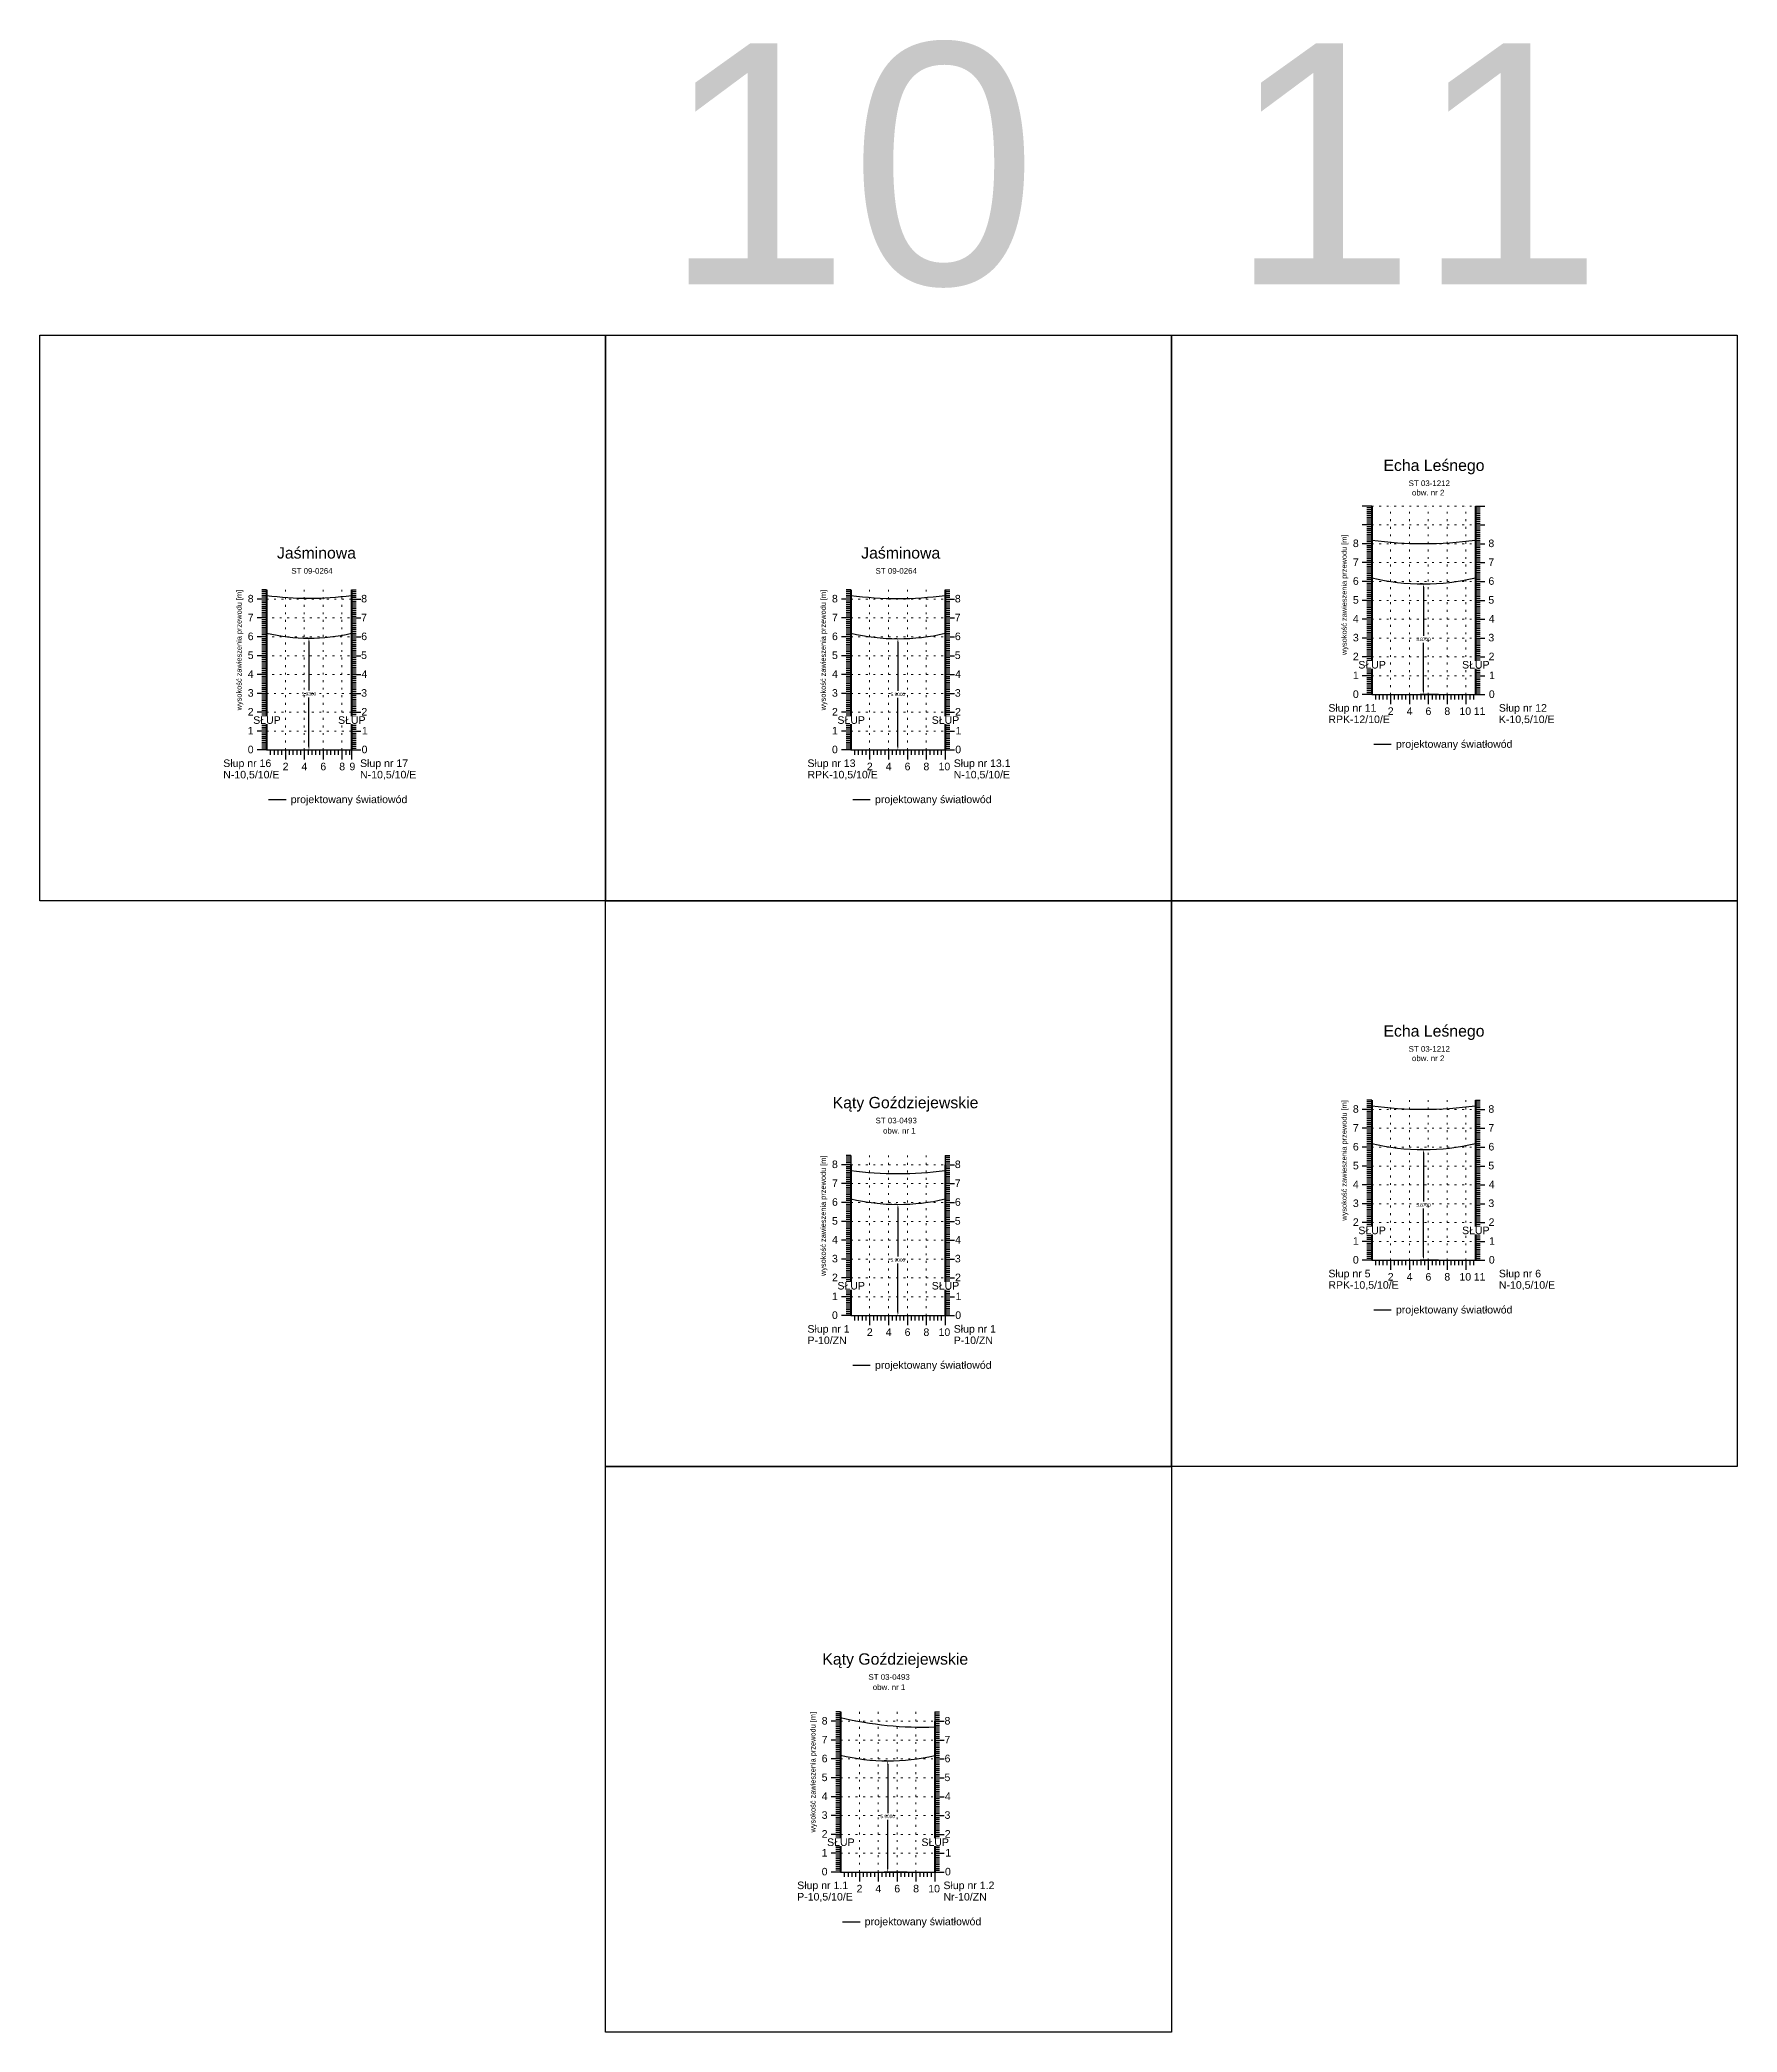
# Model space of a CAD drawing. Header units: metres. Extents: x -155 to 1812, y 681 to 886.
# Drawn here: x -95.5 to -5.5, y 770.5 to 876.2 of the extents above; entities that cross this region are included whole.
import ezdxf

# ---------------------------------------------------------------- set-up
doc = ezdxf.new("R2010")
doc.units = ezdxf.units.M
doc.header["$MEASUREMENT"] = 0
doc.linetypes.add('ACAD_ISO07W100', pattern=[3, 0, -3])
doc.styles.get("Standard").update_dxf_attribs({"font": 'arial.ttf'})
doc.dimstyles.get("Standard").update_dxf_attribs({"dimtxt": 0.18, "dimasz": 0.18, "dimexe": 0.18, "dimexo": 0.0625, "dimgap": 0.09, "dimtad": 0, "dimtih": 1, "dimtoh": 1, "dimdec": 4, "dimzin": 0, "dimdsep": 46, "dimtxsty": 'Standard', "dimcen": 0.09, "dimadec": 0, "dimazin": 0, "dimtfac": 1, "dimtdec": 4, "dimtofl": 0, "dimtmove": 0, "dimatfit": 3, "dimfxl": 1, "dimtolj": 1, "dimtzin": 0, "dimarcsym": 0})

msp = doc.modelspace()

# ---------------------------------------------------------------- texts
at = {"lineweight": 25}
for s, p in [('10', (-62.41869, 863.21103)), ('11', (-32.41869, 863.21103))]:
    msp.add_text(s, height=12.782133, dxfattribs=at).set_placement(p)
for s, height, p in [('Echa Leśnego', 0.6, (-24.21284, 853.32211)), ('ST 03-1212', 0.3, (-22.87703, 852.51815)), ('obw. nr 2', 0.3, (-22.70283, 852.02044)), ('8', 0.4, (-25.83361, 849.28204)), ('8', 0.4, (-18.64796, 849.28204)), ('Jaśminowa', 0.6, (-82.88592, 848.67395)), ('Jaśminowa', 0.6, (-51.90643, 848.67395)), ('7', 0.4, (-25.83361, 848.28204)), ('7', 0.4, (-18.65096, 848.28204)), ('ST 09-0264', 0.3, (-82.12248, 847.86999)), ('ST 09-0264', 0.3, (-51.14299, 847.86999)), ('6', 0.4, (-25.83361, 847.28204)), ('6', 0.4, (-18.64523, 847.28204)), ('8', 0.4, (-84.43404, 846.34773)), ('8', 0.4, (-78.41979, 846.34773)), ('8', 0.4, (-53.45455, 846.34773)), ('8', 0.4, (-46.94029, 846.34773)), ('5', 0.4, (-25.83361, 846.28204)), ('5', 0.4, (-18.65069, 846.28204)), ('7', 0.4, (-84.43404, 845.34773)), ('7', 0.4, (-78.42279, 845.34773)), ('7', 0.4, (-53.45455, 845.34773)), ('7', 0.4, (-46.94329, 845.34773)), ('4', 0.4, (-25.83361, 845.28204)), ('4', 0.4, (-18.62995, 845.28204)), ('6', 0.4, (-84.43404, 844.34773)), ('6', 0.4, (-78.41706, 844.34773)), ('6', 0.4, (-53.45455, 844.34773)), ('6', 0.4, (-46.93756, 844.34773)), ('3', 0.4, (-25.83361, 844.28204)), ('3', 0.4, (-18.64796, 844.28204)), ('5', 0.4, (-84.43404, 843.34773)), ('5', 0.4, (-78.42252, 843.34773)), ('5', 0.4, (-53.45455, 843.34773)), ('5', 0.4, (-46.94302, 843.34773)), ('2', 0.4, (-25.83361, 843.28204)), ('2', 0.4, (-18.63678, 843.28204)), ('4', 0.4, (-84.43404, 842.34773)), ('4', 0.4, (-78.40178, 842.34773)), ('4', 0.4, (-53.45455, 842.34773)), ('4', 0.4, (-46.92228, 842.34773)), ('1', 0.4, (-25.83361, 842.28204)), ('1', 0.4, (-18.60813, 842.28204)), ('3', 0.4, (-84.43404, 841.34773)), ('3', 0.4, (-78.41979, 841.34773)), ('3', 0.4, (-53.45455, 841.34773)), ('3', 0.4, (-46.94029, 841.34773)), ('0', 0.4, (-25.83361, 841.28204)), ('0', 0.4, (-18.62425, 841.28204)), ('2', 0.4, (-84.43404, 840.34773)), ('2', 0.4, (-78.4086, 840.34773)), ('2', 0.4, (-53.45455, 840.34773)), ('2', 0.4, (-46.9291, 840.34773)), ('Słup nr 11', 0.4, (-27.1316, 840.55422)), ('RPK-12/10/E', 0.4, (-27.13325, 839.94933)), ('2', 0.4, (-23.98317, 840.38045)), ('4', 0.4, (-22.98317, 840.38045)), ('6', 0.4, (-21.98317, 840.38045)), ('8', 0.4, (-20.98317, 840.38045)), ('10', 0.4, (-20.18317, 840.38045)), ('11', 0.4, (-19.42619, 840.38045)), ('Słup nr 12', 0.4, (-18.09083, 840.55422)), ('K-10,5/10/E', 0.4, (-18.09083, 839.94933)), ('1', 0.4, (-84.43404, 839.34773)), ('1', 0.4, (-78.37995, 839.34773)), ('1', 0.4, (-53.45455, 839.34773)), ('1', 0.4, (-46.90046, 839.34773)), ('projektowany światłowód', 0.4, (-23.55145, 838.63615)), ('Słup nr 16', 0.4, (-85.73203, 837.61991)), ('0', 0.4, (-84.43404, 838.34773)), ('Słup nr 17', 0.4, (-78.47696, 837.61991)), ('0', 0.4, (-78.39608, 838.34773)), ('Słup nr 13', 0.4, (-54.75254, 837.61991)), ('0', 0.4, (-53.45455, 838.34773)), ('Słup nr 13.1', 0.4, (-46.99746, 837.61991)), ('0', 0.4, (-46.91658, 838.34773)), ('N-10,5/10/E', 0.4, (-85.73368, 837.01502)), ('2', 0.4, (-82.5836, 837.44614)), ('4', 0.4, (-81.5836, 837.44614)), ('6', 0.4, (-80.5836, 837.44614)), ('8', 0.4, (-79.5836, 837.44614)), ('9', 0.4, (-79.0401, 837.44614)), ('N-10,5/10/E', 0.4, (-78.47696, 837.01502)), ('RPK-10,5/10/E', 0.4, (-54.75418, 837.01502)), ('2', 0.4, (-51.6041, 837.44614)), ('4', 0.4, (-50.6041, 837.44614)), ('6', 0.4, (-49.6041, 837.44614)), ('8', 0.4, (-48.6041, 837.44614)), ('10', 0.4, (-47.8041, 837.44614)), ('N-10,5/10/E', 0.4, (-46.99746, 837.01502)), ('projektowany światłowód', 0.4, (-82.15189, 835.70184)), ('projektowany światłowód', 0.4, (-51.17239, 835.70184)), ('Echa Leśnego', 0.6, (-24.21284, 823.32211)), ('ST 03-1212', 0.3, (-22.87703, 822.51815)), ('obw. nr 2', 0.3, (-22.70283, 822.02044)), ('Kąty Goździejewskie', 0.6, (-53.42063, 819.52376)), ('ST 03-0493', 0.3, (-51.14299, 818.71979)), ('8', 0.4, (-25.83361, 819.28204)), ('8', 0.4, (-18.64796, 819.28204)), ('obw. nr 1', 0.3, (-50.74464, 818.17901)), ('7', 0.4, (-25.83361, 818.28204)), ('7', 0.4, (-18.65096, 818.28204)), ('6', 0.4, (-25.83361, 817.28204)), ('6', 0.4, (-18.64523, 817.28204)), ('8', 0.4, (-53.45455, 816.34773)), ('7', 0.4, (-53.45455, 815.34773)), ('8', 0.4, (-46.94029, 816.34773)), ('7', 0.4, (-46.94329, 815.34773)), ('5', 0.4, (-25.83361, 816.28204)), ('5', 0.4, (-18.65069, 816.28204)), ('6', 0.4, (-53.45455, 814.34773)), ('6', 0.4, (-46.93756, 814.34773)), ('4', 0.4, (-25.83361, 815.28204)), ('3', 0.4, (-25.83361, 814.28204)), ('3', 0.4, (-18.64796, 814.28204)), ('4', 0.4, (-18.62995, 815.28204)), ('5', 0.4, (-53.45455, 813.34773)), ('5', 0.4, (-46.94302, 813.34773)), ('2', 0.4, (-25.83361, 813.28204)), ('2', 0.4, (-18.63678, 813.28204)), ('4', 0.4, (-53.45455, 812.34773)), ('4', 0.4, (-46.92228, 812.34773)), ('1', 0.4, (-25.83361, 812.28204)), ('1', 0.4, (-18.60813, 812.28204)), ('3', 0.4, (-53.45455, 811.34773)), ('3', 0.4, (-46.94029, 811.34773)), ('0', 0.4, (-25.83361, 811.28204)), ('0', 0.4, (-18.62425, 811.28204)), ('2', 0.4, (-53.45455, 810.34773)), ('2', 0.4, (-46.9291, 810.34773)), ('Słup nr 5', 0.4, (-27.1316, 810.55422)), ('2', 0.4, (-23.98317, 810.38045)), ('4', 0.4, (-22.98317, 810.38045)), ('6', 0.4, (-21.98317, 810.38045)), ('8', 0.4, (-20.98317, 810.38045)), ('10', 0.4, (-20.18317, 810.38045)), ('11', 0.4, (-19.42619, 810.38045)), ('Słup nr 6', 0.4, (-18.09083, 810.55422)), ('1', 0.4, (-53.45455, 809.34773)), ('1', 0.4, (-46.90046, 809.34773)), ('RPK-10,5/10/E', 0.4, (-27.13325, 809.94933)), ('N-10,5/10/E', 0.4, (-18.09083, 809.94933)), ('0', 0.4, (-53.45455, 808.34773)), ('0', 0.4, (-46.91658, 808.34773)), ('projektowany światłowód', 0.4, (-23.55145, 808.63615)), ('Słup nr 1', 0.4, (-54.75254, 807.61991)), ('P-10/ZN', 0.4, (-54.75418, 807.01502)), ('2', 0.4, (-51.6041, 807.44614)), ('4', 0.4, (-50.6041, 807.44614)), ('6', 0.4, (-49.6041, 807.44614)), ('8', 0.4, (-48.6041, 807.44614)), ('10', 0.4, (-47.8041, 807.44614)), ('Słup nr 1', 0.4, (-46.99746, 807.61991)), ('P-10/ZN', 0.4, (-46.99746, 807.01502)), ('projektowany światłowód', 0.4, (-51.17239, 805.70184)), ('Kąty Goździejewskie', 0.6, (-53.96665, 790.01177)), ('ST 03-0493', 0.3, (-51.52001, 789.20781)), ('obw. nr 1', 0.3, (-51.29066, 788.66703)), ('8', 0.4, (-54.00057, 786.83575)), ('8', 0.4, (-47.48631, 786.83575)), ('7', 0.4, (-54.00057, 785.83575)), ('7', 0.4, (-47.48931, 785.83575)), ('6', 0.4, (-54.00057, 784.83575)), ('6', 0.4, (-47.48358, 784.83575)), ('5', 0.4, (-54.00057, 783.83575)), ('5', 0.4, (-47.48904, 783.83575)), ('4', 0.4, (-54.00057, 782.83575)), ('4', 0.4, (-47.4683, 782.83575)), ('3', 0.4, (-54.00057, 781.83575)), ('3', 0.4, (-47.48631, 781.83575)), ('2', 0.4, (-54.00057, 780.83575)), ('2', 0.4, (-47.47512, 780.83575)), ('1', 0.4, (-54.00057, 779.83575)), ('1', 0.4, (-47.44647, 779.83575)), ('0', 0.4, (-54.00057, 778.83575)), ('0', 0.4, (-47.4626, 778.83575)), ('Słup nr 1.1', 0.4, (-55.29856, 778.10793)), ('P-10,5/10/E', 0.4, (-55.3002, 777.50304)), ('2', 0.4, (-52.15012, 777.93416)), ('4', 0.4, (-51.15012, 777.93416)), ('6', 0.4, (-50.15012, 777.93416)), ('8', 0.4, (-49.15012, 777.93416)), ('10', 0.4, (-48.35012, 777.93416)), ('Słup nr 1.2', 0.4, (-47.54348, 778.10793)), ('Nr-10/ZN', 0.4, (-47.54348, 777.50304)), ('projektowany światłowód', 0.4, (-51.71841, 776.18986))]:
    msp.add_text(s, height=height).set_placement(p)

# ---------------------------------------------------------------- blocks, each defined once
blk = doc.blocks.new('*D345')
at = {"color": 0, "lineweight": -2}
for p, q in [((-50.02, 844.42), (-50.14, 844.42)), ((-49.96, 844.24), (-49.96, 841.65)), ((-49.96, 838.7), (-49.96, 841.29)), ((-48.92, 838.52), (-50.14, 838.52))]:
    blk.add_line(p, q, dxfattribs=at)
at = {"color": 0}
for points in [[(-49.93, 844.24), (-49.99, 844.24), (-49.96, 844.42)], [(-49.99, 838.7), (-49.93, 838.7), (-49.96, 838.52)]]:
    blk.add_solid(points, dxfattribs=at)
at = {"layer": 'Defpoints', "color": 0}
for p in [(-49.96, 844.42), (-49.96, 838.52), (-48.86, 838.52)]:
    blk.add_point(p, dxfattribs=at)
at = {"color": 0, "lineweight": 25, "insert": (-49.96, 841.47), "char_height": 0.18, "attachment_point": 5}
blk.add_mtext('\\A1;5.9000', dxfattribs=at)
blk = doc.blocks.new('*D264')
at = {"color": 0, "lineweight": -2}
for p, q in [((-50.02, 814.42), (-50.14, 814.42)), ((-49.96, 814.24), (-49.96, 811.65)), ((-49.96, 808.7), (-49.96, 811.29)), ((-48.92, 808.52), (-50.14, 808.52))]:
    blk.add_line(p, q, dxfattribs=at)
at = {"color": 0}
for points in [[(-49.93, 814.24), (-49.99, 814.24), (-49.96, 814.42)], [(-49.99, 808.7), (-49.93, 808.7), (-49.96, 808.52)]]:
    blk.add_solid(points, dxfattribs=at)
at = {"layer": 'Defpoints', "color": 0}
for p in [(-49.96, 814.42), (-49.96, 808.52), (-48.86, 808.52)]:
    blk.add_point(p, dxfattribs=at)
at = {"color": 0, "lineweight": 25, "insert": (-49.96, 811.47), "char_height": 0.18, "attachment_point": 5}
blk.add_mtext('\\A1;5.9000', dxfattribs=at)
blk = doc.blocks.new('*D269')
at = {"color": 0, "lineweight": -2}
for p, q in [((-50.57, 784.91), (-50.68, 784.91)), ((-50.5, 784.73), (-50.5, 782.14)), ((-50.5, 779.19), (-50.5, 781.78)), ((-49.47, 779.01), (-50.68, 779.01))]:
    blk.add_line(p, q, dxfattribs=at)
at = {"color": 0}
for points in [[(-50.47, 784.73), (-50.53, 784.73), (-50.5, 784.91)], [(-50.53, 779.19), (-50.47, 779.19), (-50.5, 779.01)]]:
    blk.add_solid(points, dxfattribs=at)
at = {"layer": 'Defpoints', "color": 0}
for p in [(-50.5, 784.91), (-50.5, 779.01), (-49.4, 779.01)]:
    blk.add_point(p, dxfattribs=at)
at = {"color": 0, "lineweight": 25, "insert": (-50.5, 781.96), "char_height": 0.18, "attachment_point": 5}
blk.add_mtext('\\A1;5.9000', dxfattribs=at)
blk = doc.blocks.new('*D265')
at = {"color": 0, "lineweight": -2}
for p, q in [((-81.25, 844.45), (-81.37, 844.45)), ((-81.19, 844.27), (-81.19, 841.67)), ((-81.19, 838.7), (-81.19, 841.3)), ((-79.9, 838.52), (-81.37, 838.52))]:
    blk.add_line(p, q, dxfattribs=at)
at = {"color": 0}
for points in [[(-81.16, 844.27), (-81.22, 844.27), (-81.19, 844.45)], [(-81.22, 838.7), (-81.16, 838.7), (-81.19, 838.52)]]:
    blk.add_solid(points, dxfattribs=at)
at = {"layer": 'Defpoints', "color": 0}
for p in [(-81.19, 844.45), (-81.19, 838.52), (-79.84, 838.52)]:
    blk.add_point(p, dxfattribs=at)
at = {"color": 0, "lineweight": 25, "insert": (-81.19, 841.49), "char_height": 0.18, "attachment_point": 5}
blk.add_mtext('\\A1;5.9300', dxfattribs=at)
blk = doc.blocks.new('*D297')
at = {"color": 0, "lineweight": -2}
for p, q in [((-22.15, 847.33), (-22.27, 847.33)), ((-22.09, 847.15), (-22.09, 844.57)), ((-22.09, 841.64), (-22.09, 844.21)), ((-21.3, 841.46), (-22.27, 841.46))]:
    blk.add_line(p, q, dxfattribs=at)
at = {"color": 0}
for points in [[(-22.06, 847.15), (-22.12, 847.15), (-22.09, 847.33)], [(-22.12, 841.64), (-22.06, 841.64), (-22.09, 841.46)]]:
    blk.add_solid(points, dxfattribs=at)
at = {"layer": 'Defpoints', "color": 0}
for p in [(-22.09, 847.33), (-22.09, 841.46), (-21.24, 841.46)]:
    blk.add_point(p, dxfattribs=at)
at = {"color": 0, "lineweight": 25, "insert": (-22.09, 844.39), "char_height": 0.18, "attachment_point": 5}
blk.add_mtext('\\A1;5.8700', dxfattribs=at)
blk = doc.blocks.new('*D227')
at = {"color": 0, "lineweight": -2}
for p, q in [((-22.15, 817.33), (-22.27, 817.33)), ((-22.09, 817.15), (-22.09, 814.57)), ((-22.09, 811.64), (-22.09, 814.21)), ((-21.3, 811.46), (-22.27, 811.46))]:
    blk.add_line(p, q, dxfattribs=at)
at = {"color": 0}
for points in [[(-22.06, 817.15), (-22.12, 817.15), (-22.09, 817.33)], [(-22.12, 811.64), (-22.06, 811.64), (-22.09, 811.46)]]:
    blk.add_solid(points, dxfattribs=at)
at = {"layer": 'Defpoints', "color": 0}
for p in [(-22.09, 817.33), (-22.09, 811.46), (-21.24, 811.46)]:
    blk.add_point(p, dxfattribs=at)
at = {"color": 0, "lineweight": 25, "insert": (-22.09, 814.39), "char_height": 0.18, "attachment_point": 5}
blk.add_mtext('\\A1;5.8700', dxfattribs=at)

# ---------------------------------------------------------------- dimensions: what is measured, and where the dimension line sits
at = {"lineweight": 25}
for base, p1, p2, picture, middle in [((-22.08635, 841.45613), (-22.08635, 847.32613), (-21.23635, 841.45613), '*D297', (-22.08635, 844.39113)), ((-81.18679, 838.52182), (-81.18679, 844.45182), (-79.83679, 838.52182), '*D265', (-81.18679, 841.48682)), ((-49.95729, 838.52182), (-49.95729, 844.42182), (-48.85729, 838.52182), '*D345', (-49.95729, 841.47182)), ((-22.08635, 811.45613), (-22.08635, 817.32613), (-21.23635, 811.45613), '*D227', (-22.08635, 814.39113)), ((-49.95729, 808.52182), (-49.95729, 814.42182), (-48.85729, 808.52182), '*D264', (-49.95729, 811.47182)), ((-50.50331, 779.00984), (-50.50331, 784.90984), (-49.40331, 779.00984), '*D269', (-50.50331, 781.95984))]:
    dim = msp.add_linear_dim(base=base, p1=p1, p2=p2, angle=90, dimstyle='Standard', dxfattribs=at)
    dim.commit()
    dim.dimension.update_dxf_attribs({"geometry": picture, "text_midpoint": middle})

# ---------------------------------------------------------------- linework, layer by layer
for p, q in [((-24.83635, 851.45613), (-25.33635, 851.45613)), ((-24.83635, 851.45613), (-25.33635, 851.45613)), ((-24.83635, 851.35613), (-25.08635, 851.35613)), ((-24.83635, 851.25613), (-25.08635, 851.25613)), ((-24.83635, 851.15613), (-25.08635, 851.15613)), ((-24.83635, 851.05613), (-25.08635, 851.05613)), ((-24.83635, 850.95613), (-25.08635, 850.95613)), ((-24.83635, 850.85613), (-25.08635, 850.85613)), ((-24.83635, 850.75613), (-25.08635, 850.75613)), ((-24.83635, 850.65613), (-25.08635, 850.65613)), ((-24.83635, 851.45613), (-24.83635, 841.45613)), ((-19.33635, 851.45613), (-18.83635, 851.45613)), ((-19.33635, 851.45613), (-18.83635, 851.45613)), ((-19.33635, 851.35613), (-19.08635, 851.35613)), ((-19.33635, 851.25613), (-19.08635, 851.25613)), ((-19.33635, 851.15613), (-19.08635, 851.15613)), ((-19.33635, 851.05613), (-19.08635, 851.05613)), ((-19.33635, 850.95613), (-19.08635, 850.95613)), ((-19.33635, 850.85613), (-19.08635, 850.85613)), ((-19.33635, 850.75613), (-19.08635, 850.75613)), ((-19.33635, 850.65613), (-19.08635, 850.65613)), ((-24.83635, 850.45613), (-25.33635, 850.45613)), ((-24.83635, 850.45613), (-25.33635, 850.45613)), ((-24.83635, 850.45613), (-25.33635, 850.45613)), ((-24.83635, 850.45613), (-25.33635, 850.45613)), ((-24.83635, 850.55613), (-25.08635, 850.55613)), ((-24.83635, 850.35613), (-25.08635, 850.35613)), ((-24.83635, 850.25613), (-25.08635, 850.25613)), ((-24.83635, 850.15613), (-25.08635, 850.15613)), ((-24.83635, 850.05613), (-25.08635, 850.05613)), ((-24.83635, 849.95613), (-25.08635, 849.95613)), ((-24.83635, 849.95613), (-25.08635, 849.95613)), ((-24.83635, 849.85613), (-25.08635, 849.85613)), ((-24.83635, 849.85613), (-25.08635, 849.85613)), ((-24.83635, 849.75613), (-25.08635, 849.75613)), ((-24.83635, 849.75613), (-25.08635, 849.75613)), ((-24.83635, 849.65613), (-25.08635, 849.65613)), ((-24.83635, 849.65613), (-25.08635, 849.65613)), ((-24.83635, 849.55613), (-25.08635, 849.55613)), ((-24.83635, 849.55613), (-25.08635, 849.55613)), ((-19.33635, 850.55613), (-19.08635, 850.55613)), ((-19.33635, 850.45613), (-18.83635, 850.45613)), ((-19.33635, 850.45613), (-18.83635, 850.45613)), ((-19.33635, 850.45613), (-18.83635, 850.45613)), ((-19.33635, 850.45613), (-18.83635, 850.45613)), ((-19.33635, 850.35613), (-19.08635, 850.35613)), ((-19.33635, 850.25613), (-19.08635, 850.25613)), ((-19.33635, 850.15613), (-19.08635, 850.15613)), ((-19.33635, 850.05613), (-19.08635, 850.05613)), ((-19.33635, 849.95613), (-19.33635, 841.45613)), ((-19.33635, 849.95613), (-19.08635, 849.95613)), ((-19.33635, 849.95613), (-19.08635, 849.95613)), ((-19.33635, 849.85613), (-19.08635, 849.85613)), ((-19.33635, 849.85613), (-19.08635, 849.85613)), ((-19.33635, 849.75613), (-19.08635, 849.75613)), ((-19.33635, 849.75613), (-19.08635, 849.75613)), ((-19.33635, 849.65613), (-19.08635, 849.65613)), ((-19.33635, 849.65613), (-19.08635, 849.65613)), ((-19.33635, 849.55613), (-19.08635, 849.55613)), ((-19.33635, 849.55613), (-19.08635, 849.55613)), ((-24.83635, 849.45613), (-25.33635, 849.45613)), ((-24.83635, 849.45613), (-25.33635, 849.45613)), ((-24.83635, 849.45613), (-25.33635, 849.45613)), ((-24.83635, 849.45613), (-25.33635, 849.45613)), ((-24.83635, 849.35613), (-25.08635, 849.35613)), ((-24.83635, 849.25613), (-25.08635, 849.25613)), ((-24.83635, 849.15613), (-25.08635, 849.15613)), ((-24.83635, 849.05613), (-25.08635, 849.05613)), ((-24.83635, 848.95613), (-25.08635, 848.95613)), ((-24.83635, 848.85613), (-25.08635, 848.85613)), ((-24.83635, 848.75613), (-25.08635, 848.75613)), ((-24.83635, 848.65613), (-25.08635, 848.65613)), ((-24.83635, 848.55613), (-25.08635, 848.55613)), ((-19.33635, 849.45613), (-18.83635, 849.45613)), ((-19.33635, 849.45613), (-18.83635, 849.45613)), ((-19.33635, 849.45613), (-18.83635, 849.45613)), ((-19.33635, 849.45613), (-18.83635, 849.45613)), ((-19.33635, 849.35613), (-19.08635, 849.35613)), ((-19.33635, 849.25613), (-19.08635, 849.25613)), ((-19.33635, 849.15613), (-19.08635, 849.15613)), ((-19.33635, 849.05613), (-19.08635, 849.05613)), ((-19.33635, 848.95613), (-19.08635, 848.95613)), ((-19.33635, 848.85613), (-19.08635, 848.85613)), ((-19.33635, 848.75613), (-19.08635, 848.75613)), ((-19.33635, 848.65613), (-19.08635, 848.65613)), ((-19.33635, 848.55613), (-19.08635, 848.55613)), ((-24.83635, 848.45613), (-25.33635, 848.45613)), ((-24.83635, 848.45613), (-25.33635, 848.45613)), ((-24.83635, 847.45613), (-25.33635, 847.45613)), ((-24.83635, 847.45613), (-25.33635, 847.45613)), ((-24.83635, 848.35613), (-25.08635, 848.35613)), ((-24.83635, 848.25613), (-25.08635, 848.25613)), ((-24.83635, 848.15613), (-25.08635, 848.15613)), ((-24.83635, 848.05613), (-25.08635, 848.05613)), ((-24.83635, 847.95613), (-25.08635, 847.95613)), ((-24.83635, 847.85613), (-25.08635, 847.85613)), ((-24.83635, 847.75613), (-25.08635, 847.75613)), ((-24.83635, 847.65613), (-25.08635, 847.65613)), ((-24.83635, 847.55613), (-25.08635, 847.55613)), ((-19.33635, 848.45613), (-18.83635, 848.45613)), ((-19.33635, 848.45613), (-18.83635, 848.45613)), ((-19.33635, 848.35613), (-19.08635, 848.35613)), ((-19.33635, 848.25613), (-19.08635, 848.25613)), ((-19.33635, 848.15613), (-19.08635, 848.15613)), ((-19.33635, 848.05613), (-19.08635, 848.05613)), ((-19.33635, 847.95613), (-19.08635, 847.95613)), ((-19.33635, 847.85613), (-19.08635, 847.85613)), ((-19.33635, 847.75613), (-19.08635, 847.75613)), ((-19.33635, 847.65613), (-19.08635, 847.65613)), ((-19.33635, 847.55613), (-19.08635, 847.55613)), ((-19.33635, 847.45613), (-18.83635, 847.45613)), ((-19.33635, 847.45613), (-18.83635, 847.45613)), ((-83.43679, 846.52182), (-83.93679, 846.52182)), ((-83.43679, 846.52182), (-83.93679, 846.52182)), ((-83.43679, 847.02182), (-83.68679, 847.02182)), ((-83.43679, 846.92182), (-83.68679, 846.92182)), ((-83.43679, 846.82182), (-83.68679, 846.82182)), ((-83.43679, 846.72182), (-83.68679, 846.72182)), ((-83.43679, 846.62182), (-83.68679, 846.62182)), ((-83.43679, 846.42182), (-83.68679, 846.42182)), ((-83.43679, 847.02182), (-83.43679, 838.52182)), ((-78.93679, 847.02182), (-78.93679, 838.52182)), ((-78.93679, 847.02182), (-78.68679, 847.02182)), ((-78.93679, 846.92182), (-78.68679, 846.92182)), ((-78.93679, 846.82182), (-78.68679, 846.82182)), ((-78.93679, 846.72182), (-78.68679, 846.72182)), ((-78.93679, 846.62182), (-78.68679, 846.62182)), ((-78.93679, 846.52182), (-78.43679, 846.52182)), ((-78.93679, 846.52182), (-78.43679, 846.52182)), ((-78.93679, 846.42182), (-78.68679, 846.42182)), ((-52.45729, 846.52182), (-52.95729, 846.52182)), ((-52.45729, 846.52182), (-52.95729, 846.52182)), ((-52.45729, 847.02182), (-52.70729, 847.02182)), ((-52.45729, 846.92182), (-52.70729, 846.92182)), ((-52.45729, 846.82182), (-52.70729, 846.82182)), ((-52.45729, 846.72182), (-52.70729, 846.72182)), ((-52.45729, 846.62182), (-52.70729, 846.62182)), ((-52.45729, 846.42182), (-52.70729, 846.42182)), ((-52.45729, 847.02182), (-52.45729, 838.52182)), ((-47.45729, 847.02182), (-47.45729, 838.52182)), ((-47.45729, 847.02182), (-47.20729, 847.02182)), ((-47.45729, 846.92182), (-47.20729, 846.92182)), ((-47.45729, 846.82182), (-47.20729, 846.82182)), ((-47.45729, 846.72182), (-47.20729, 846.72182)), ((-47.45729, 846.62182), (-47.20729, 846.62182)), ((-47.45729, 846.52182), (-46.95729, 846.52182)), ((-47.45729, 846.52182), (-46.95729, 846.52182)), ((-47.45729, 846.42182), (-47.20729, 846.42182)), ((-24.83635, 846.45613), (-25.33635, 846.45613)), ((-24.83635, 846.45613), (-25.33635, 846.45613)), ((-24.83635, 847.35613), (-25.08635, 847.35613)), ((-24.83635, 847.25613), (-25.08635, 847.25613)), ((-24.83635, 847.15613), (-25.08635, 847.15613)), ((-24.83635, 847.05613), (-25.08635, 847.05613)), ((-24.83635, 846.95613), (-25.08635, 846.95613)), ((-24.83635, 846.85613), (-25.08635, 846.85613)), ((-24.83635, 846.75613), (-25.08635, 846.75613)), ((-24.83635, 846.65613), (-25.08635, 846.65613)), ((-24.83635, 846.55613), (-25.08635, 846.55613)), ((-24.83635, 846.35613), (-25.08635, 846.35613)), ((-19.33635, 847.35613), (-19.08635, 847.35613)), ((-19.33635, 847.25613), (-19.08635, 847.25613)), ((-19.33635, 847.15613), (-19.08635, 847.15613)), ((-19.33635, 847.05613), (-19.08635, 847.05613)), ((-19.33635, 846.95613), (-19.08635, 846.95613)), ((-19.33635, 846.85613), (-19.08635, 846.85613)), ((-19.33635, 846.75613), (-19.08635, 846.75613)), ((-19.33635, 846.65613), (-19.08635, 846.65613)), ((-19.33635, 846.55613), (-19.08635, 846.55613)), ((-19.33635, 846.45613), (-18.83635, 846.45613)), ((-19.33635, 846.45613), (-18.83635, 846.45613)), ((-19.33635, 846.35613), (-19.08635, 846.35613)), ((-83.43679, 845.52182), (-83.93679, 845.52182)), ((-83.43679, 845.52182), (-83.93679, 845.52182)), ((-83.43679, 846.32182), (-83.68679, 846.32182)), ((-83.43679, 846.22182), (-83.68679, 846.22182)), ((-83.43679, 846.12182), (-83.68679, 846.12182)), ((-83.43679, 846.02182), (-83.68679, 846.02182)), ((-83.43679, 845.92182), (-83.68679, 845.92182)), ((-83.43679, 845.82182), (-83.68679, 845.82182)), ((-83.43679, 845.72182), (-83.68679, 845.72182)), ((-83.43679, 845.62182), (-83.68679, 845.62182)), ((-83.43679, 845.42182), (-83.68679, 845.42182)), ((-83.43679, 845.32182), (-83.68679, 845.32182)), ((-78.93679, 846.32182), (-78.68679, 846.32182)), ((-78.93679, 846.22182), (-78.68679, 846.22182)), ((-78.93679, 846.12182), (-78.68679, 846.12182)), ((-78.93679, 846.02182), (-78.68679, 846.02182)), ((-78.93679, 845.92182), (-78.68679, 845.92182)), ((-78.93679, 845.82182), (-78.68679, 845.82182)), ((-78.93679, 845.72182), (-78.68679, 845.72182)), ((-78.93679, 845.62182), (-78.68679, 845.62182)), ((-78.93679, 845.52182), (-78.43679, 845.52182)), ((-78.93679, 845.52182), (-78.43679, 845.52182)), ((-78.93679, 845.42182), (-78.68679, 845.42182)), ((-78.93679, 845.32182), (-78.68679, 845.32182)), ((-52.45729, 845.52182), (-52.95729, 845.52182)), ((-52.45729, 845.52182), (-52.95729, 845.52182)), ((-52.45729, 846.32182), (-52.70729, 846.32182)), ((-52.45729, 846.22182), (-52.70729, 846.22182)), ((-52.45729, 846.12182), (-52.70729, 846.12182)), ((-52.45729, 846.02182), (-52.70729, 846.02182)), ((-52.45729, 845.92182), (-52.70729, 845.92182)), ((-52.45729, 845.82182), (-52.70729, 845.82182)), ((-52.45729, 845.72182), (-52.70729, 845.72182)), ((-52.45729, 845.62182), (-52.70729, 845.62182)), ((-52.45729, 845.42182), (-52.70729, 845.42182)), ((-52.45729, 845.32182), (-52.70729, 845.32182)), ((-47.45729, 846.32182), (-47.20729, 846.32182)), ((-47.45729, 846.22182), (-47.20729, 846.22182)), ((-47.45729, 846.12182), (-47.20729, 846.12182)), ((-47.45729, 846.02182), (-47.20729, 846.02182)), ((-47.45729, 845.92182), (-47.20729, 845.92182)), ((-47.45729, 845.82182), (-47.20729, 845.82182)), ((-47.45729, 845.72182), (-47.20729, 845.72182)), ((-47.45729, 845.62182), (-47.20729, 845.62182)), ((-47.45729, 845.52182), (-46.95729, 845.52182)), ((-47.45729, 845.52182), (-46.95729, 845.52182)), ((-47.45729, 845.42182), (-47.20729, 845.42182)), ((-47.45729, 845.32182), (-47.20729, 845.32182)), ((-24.83635, 845.45613), (-25.33635, 845.45613)), ((-24.83635, 845.45613), (-25.33635, 845.45613)), ((-24.83635, 846.25613), (-25.08635, 846.25613)), ((-24.83635, 846.15613), (-25.08635, 846.15613)), ((-24.83635, 846.05613), (-25.08635, 846.05613)), ((-24.83635, 845.95613), (-25.08635, 845.95613)), ((-24.83635, 845.85613), (-25.08635, 845.85613)), ((-24.83635, 845.75613), (-25.08635, 845.75613)), ((-24.83635, 845.65613), (-25.08635, 845.65613)), ((-24.83635, 845.55613), (-25.08635, 845.55613)), ((-24.83635, 845.35613), (-25.08635, 845.35613)), ((-19.33635, 846.25613), (-19.08635, 846.25613)), ((-19.33635, 846.15613), (-19.08635, 846.15613)), ((-19.33635, 846.05613), (-19.08635, 846.05613)), ((-19.33635, 845.95613), (-19.08635, 845.95613)), ((-19.33635, 845.85613), (-19.08635, 845.85613)), ((-19.33635, 845.75613), (-19.08635, 845.75613)), ((-19.33635, 845.65613), (-19.08635, 845.65613)), ((-19.33635, 845.55613), (-19.08635, 845.55613)), ((-19.33635, 845.45613), (-18.83635, 845.45613)), ((-19.33635, 845.45613), (-18.83635, 845.45613)), ((-19.33635, 845.35613), (-19.08635, 845.35613)), ((-83.43679, 844.52182), (-83.93679, 844.52182)), ((-83.43679, 844.52182), (-83.93679, 844.52182)), ((-83.43679, 845.22182), (-83.68679, 845.22182)), ((-83.43679, 845.12182), (-83.68679, 845.12182)), ((-83.43679, 845.02182), (-83.68679, 845.02182)), ((-83.43679, 844.92182), (-83.68679, 844.92182)), ((-83.43679, 844.82182), (-83.68679, 844.82182)), ((-83.43679, 844.72182), (-83.68679, 844.72182)), ((-83.43679, 844.62182), (-83.68679, 844.62182)), ((-83.43679, 844.42182), (-83.68679, 844.42182)), ((-83.43679, 844.32182), (-83.68679, 844.32182)), ((-78.93679, 845.22182), (-78.68679, 845.22182)), ((-78.93679, 845.12182), (-78.68679, 845.12182)), ((-78.93679, 845.02182), (-78.68679, 845.02182)), ((-78.93679, 844.92182), (-78.68679, 844.92182)), ((-78.93679, 844.82182), (-78.68679, 844.82182)), ((-78.93679, 844.72182), (-78.68679, 844.72182)), ((-78.93679, 844.62182), (-78.68679, 844.62182)), ((-78.93679, 844.52182), (-78.43679, 844.52182)), ((-78.93679, 844.52182), (-78.43679, 844.52182)), ((-78.93679, 844.42182), (-78.68679, 844.42182)), ((-78.93679, 844.32182), (-78.68679, 844.32182)), ((-52.45729, 844.52182), (-52.95729, 844.52182)), ((-52.45729, 844.52182), (-52.95729, 844.52182)), ((-52.45729, 845.22182), (-52.70729, 845.22182)), ((-52.45729, 845.12182), (-52.70729, 845.12182)), ((-52.45729, 845.02182), (-52.70729, 845.02182)), ((-52.45729, 844.92182), (-52.70729, 844.92182)), ((-52.45729, 844.82182), (-52.70729, 844.82182)), ((-52.45729, 844.72182), (-52.70729, 844.72182)), ((-52.45729, 844.62182), (-52.70729, 844.62182)), ((-52.45729, 844.42182), (-52.70729, 844.42182)), ((-52.45729, 844.32182), (-52.70729, 844.32182)), ((-47.45729, 845.22182), (-47.20729, 845.22182)), ((-47.45729, 845.12182), (-47.20729, 845.12182)), ((-47.45729, 845.02182), (-47.20729, 845.02182)), ((-47.45729, 844.92182), (-47.20729, 844.92182)), ((-47.45729, 844.82182), (-47.20729, 844.82182)), ((-47.45729, 844.72182), (-47.20729, 844.72182)), ((-47.45729, 844.62182), (-47.20729, 844.62182)), ((-47.45729, 844.52182), (-46.95729, 844.52182)), ((-47.45729, 844.52182), (-46.95729, 844.52182)), ((-47.45729, 844.42182), (-47.20729, 844.42182)), ((-47.45729, 844.32182), (-47.20729, 844.32182)), ((-24.83635, 844.45613), (-25.33635, 844.45613)), ((-24.83635, 844.45613), (-25.33635, 844.45613)), ((-24.83635, 845.25613), (-25.08635, 845.25613)), ((-24.83635, 845.15613), (-25.08635, 845.15613)), ((-24.83635, 845.05613), (-25.08635, 845.05613)), ((-24.83635, 844.95613), (-25.08635, 844.95613)), ((-24.83635, 844.85613), (-25.08635, 844.85613)), ((-24.83635, 844.75613), (-25.08635, 844.75613)), ((-24.83635, 844.65613), (-25.08635, 844.65613)), ((-24.83635, 844.55613), (-25.08635, 844.55613)), ((-24.83635, 844.35613), (-25.08635, 844.35613)), ((-24.83635, 844.25613), (-25.08635, 844.25613)), ((-19.33635, 845.25613), (-19.08635, 845.25613)), ((-19.33635, 845.15613), (-19.08635, 845.15613)), ((-19.33635, 845.05613), (-19.08635, 845.05613)), ((-19.33635, 844.95613), (-19.08635, 844.95613)), ((-19.33635, 844.85613), (-19.08635, 844.85613)), ((-19.33635, 844.75613), (-19.08635, 844.75613)), ((-19.33635, 844.65613), (-19.08635, 844.65613)), ((-19.33635, 844.55613), (-19.08635, 844.55613)), ((-19.33635, 844.45613), (-18.83635, 844.45613)), ((-19.33635, 844.45613), (-18.83635, 844.45613)), ((-19.33635, 844.35613), (-19.08635, 844.35613)), ((-19.33635, 844.25613), (-19.08635, 844.25613)), ((-83.43679, 843.52182), (-83.93679, 843.52182)), ((-83.43679, 843.52182), (-83.93679, 843.52182)), ((-83.43679, 844.22182), (-83.68679, 844.22182)), ((-83.43679, 844.12182), (-83.68679, 844.12182)), ((-83.43679, 844.02182), (-83.68679, 844.02182)), ((-83.43679, 843.92182), (-83.68679, 843.92182)), ((-83.43679, 843.82182), (-83.68679, 843.82182)), ((-83.43679, 843.72182), (-83.68679, 843.72182)), ((-83.43679, 843.62182), (-83.68679, 843.62182)), ((-83.43679, 843.42182), (-83.68679, 843.42182)), ((-83.43679, 843.32182), (-83.68679, 843.32182)), ((-83.43679, 843.22182), (-83.68679, 843.22182)), ((-78.93679, 844.22182), (-78.68679, 844.22182)), ((-78.93679, 844.12182), (-78.68679, 844.12182)), ((-78.93679, 844.02182), (-78.68679, 844.02182)), ((-78.93679, 843.92182), (-78.68679, 843.92182)), ((-78.93679, 843.82182), (-78.68679, 843.82182)), ((-78.93679, 843.72182), (-78.68679, 843.72182)), ((-78.93679, 843.62182), (-78.68679, 843.62182)), ((-78.93679, 843.52182), (-78.43679, 843.52182)), ((-78.93679, 843.52182), (-78.43679, 843.52182)), ((-78.93679, 843.42182), (-78.68679, 843.42182)), ((-78.93679, 843.32182), (-78.68679, 843.32182)), ((-78.93679, 843.22182), (-78.68679, 843.22182)), ((-52.45729, 843.52182), (-52.95729, 843.52182)), ((-52.45729, 843.52182), (-52.95729, 843.52182)), ((-52.45729, 844.22182), (-52.70729, 844.22182)), ((-52.45729, 844.12182), (-52.70729, 844.12182)), ((-52.45729, 844.02182), (-52.70729, 844.02182)), ((-52.45729, 843.92182), (-52.70729, 843.92182)), ((-52.45729, 843.82182), (-52.70729, 843.82182)), ((-52.45729, 843.72182), (-52.70729, 843.72182)), ((-52.45729, 843.62182), (-52.70729, 843.62182)), ((-52.45729, 843.42182), (-52.70729, 843.42182)), ((-52.45729, 843.32182), (-52.70729, 843.32182)), ((-52.45729, 843.22182), (-52.70729, 843.22182)), ((-47.45729, 844.22182), (-47.20729, 844.22182)), ((-47.45729, 844.12182), (-47.20729, 844.12182)), ((-47.45729, 844.02182), (-47.20729, 844.02182)), ((-47.45729, 843.92182), (-47.20729, 843.92182)), ((-47.45729, 843.82182), (-47.20729, 843.82182)), ((-47.45729, 843.72182), (-47.20729, 843.72182)), ((-47.45729, 843.62182), (-47.20729, 843.62182)), ((-47.45729, 843.52182), (-46.95729, 843.52182)), ((-47.45729, 843.52182), (-46.95729, 843.52182)), ((-47.45729, 843.42182), (-47.20729, 843.42182)), ((-47.45729, 843.32182), (-47.20729, 843.32182)), ((-47.45729, 843.22182), (-47.20729, 843.22182)), ((-24.83635, 843.45613), (-25.33635, 843.45613)), ((-24.83635, 843.45613), (-25.33635, 843.45613)), ((-24.83635, 844.15613), (-25.08635, 844.15613)), ((-24.83635, 844.05613), (-25.08635, 844.05613)), ((-24.83635, 843.95613), (-25.08635, 843.95613)), ((-24.83635, 843.85613), (-25.08635, 843.85613)), ((-24.83635, 843.75613), (-25.08635, 843.75613)), ((-24.83635, 843.65613), (-25.08635, 843.65613)), ((-24.83635, 843.55613), (-25.08635, 843.55613)), ((-24.83635, 843.35613), (-25.08635, 843.35613)), ((-24.83635, 843.25613), (-25.08635, 843.25613)), ((-19.33635, 844.15613), (-19.08635, 844.15613)), ((-19.33635, 844.05613), (-19.08635, 844.05613)), ((-19.33635, 843.95613), (-19.08635, 843.95613)), ((-19.33635, 843.85613), (-19.08635, 843.85613)), ((-19.33635, 843.75613), (-19.08635, 843.75613)), ((-19.33635, 843.65613), (-19.08635, 843.65613)), ((-19.33635, 843.55613), (-19.08635, 843.55613)), ((-19.33635, 843.45613), (-18.83635, 843.45613)), ((-19.33635, 843.45613), (-18.83635, 843.45613)), ((-19.33635, 843.35613), (-19.08635, 843.35613)), ((-19.33635, 843.25613), (-19.08635, 843.25613)), ((-83.43679, 842.52182), (-83.93679, 842.52182)), ((-83.43679, 842.52182), (-83.93679, 842.52182)), ((-83.43679, 843.12182), (-83.68679, 843.12182)), ((-83.43679, 843.02182), (-83.68679, 843.02182)), ((-83.43679, 842.92182), (-83.68679, 842.92182)), ((-83.43679, 842.82182), (-83.68679, 842.82182)), ((-83.43679, 842.72182), (-83.68679, 842.72182)), ((-83.43679, 842.62182), (-83.68679, 842.62182)), ((-83.43679, 842.42182), (-83.68679, 842.42182)), ((-83.43679, 842.32182), (-83.68679, 842.32182)), ((-83.43679, 842.22182), (-83.68679, 842.22182)), ((-78.93679, 843.12182), (-78.68679, 843.12182)), ((-78.93679, 843.02182), (-78.68679, 843.02182)), ((-78.93679, 842.92182), (-78.68679, 842.92182)), ((-78.93679, 842.82182), (-78.68679, 842.82182)), ((-78.93679, 842.72182), (-78.68679, 842.72182)), ((-78.93679, 842.62182), (-78.68679, 842.62182)), ((-78.93679, 842.52182), (-78.43679, 842.52182)), ((-78.93679, 842.52182), (-78.43679, 842.52182)), ((-78.93679, 842.42182), (-78.68679, 842.42182)), ((-78.93679, 842.32182), (-78.68679, 842.32182)), ((-78.93679, 842.22182), (-78.68679, 842.22182)), ((-52.45729, 842.52182), (-52.95729, 842.52182)), ((-52.45729, 842.52182), (-52.95729, 842.52182)), ((-52.45729, 843.12182), (-52.70729, 843.12182)), ((-52.45729, 843.02182), (-52.70729, 843.02182)), ((-52.45729, 842.92182), (-52.70729, 842.92182)), ((-52.45729, 842.82182), (-52.70729, 842.82182)), ((-52.45729, 842.72182), (-52.70729, 842.72182)), ((-52.45729, 842.62182), (-52.70729, 842.62182)), ((-52.45729, 842.42182), (-52.70729, 842.42182)), ((-52.45729, 842.32182), (-52.70729, 842.32182)), ((-52.45729, 842.22182), (-52.70729, 842.22182)), ((-47.45729, 843.12182), (-47.20729, 843.12182)), ((-47.45729, 843.02182), (-47.20729, 843.02182)), ((-47.45729, 842.92182), (-47.20729, 842.92182)), ((-47.45729, 842.82182), (-47.20729, 842.82182)), ((-47.45729, 842.72182), (-47.20729, 842.72182)), ((-47.45729, 842.62182), (-47.20729, 842.62182)), ((-47.45729, 842.52182), (-46.95729, 842.52182)), ((-47.45729, 842.52182), (-46.95729, 842.52182)), ((-47.45729, 842.42182), (-47.20729, 842.42182)), ((-47.45729, 842.32182), (-47.20729, 842.32182)), ((-47.45729, 842.22182), (-47.20729, 842.22182)), ((-24.83635, 842.45613), (-25.33635, 842.45613)), ((-24.83635, 842.45613), (-25.33635, 842.45613)), ((-24.83635, 843.15613), (-25.08635, 843.15613)), ((-24.83635, 843.05613), (-25.08635, 843.05613)), ((-24.83635, 842.95613), (-25.08635, 842.95613)), ((-24.83635, 842.85613), (-25.08635, 842.85613)), ((-24.83635, 842.75613), (-25.08635, 842.75613)), ((-24.83635, 842.65613), (-25.08635, 842.65613)), ((-24.83635, 842.55613), (-25.08635, 842.55613)), ((-24.83635, 842.35613), (-25.08635, 842.35613)), ((-24.83635, 842.25613), (-25.08635, 842.25613)), ((-24.83635, 842.15613), (-25.08635, 842.15613)), ((-19.33635, 843.15613), (-19.08635, 843.15613)), ((-19.33635, 843.05613), (-19.08635, 843.05613)), ((-19.33635, 842.95613), (-19.08635, 842.95613)), ((-19.33635, 842.85613), (-19.08635, 842.85613)), ((-19.33635, 842.75613), (-19.08635, 842.75613)), ((-19.33635, 842.65613), (-19.08635, 842.65613)), ((-19.33635, 842.55613), (-19.08635, 842.55613)), ((-19.33635, 842.45613), (-18.83635, 842.45613)), ((-19.33635, 842.45613), (-18.83635, 842.45613)), ((-19.33635, 842.35613), (-19.08635, 842.35613)), ((-19.33635, 842.25613), (-19.08635, 842.25613)), ((-19.33635, 842.15613), (-19.08635, 842.15613)), ((-83.43679, 841.52182), (-83.93679, 841.52182)), ((-83.43679, 841.52182), (-83.93679, 841.52182)), ((-83.43679, 842.12182), (-83.68679, 842.12182)), ((-83.43679, 842.02182), (-83.68679, 842.02182)), ((-83.43679, 841.92182), (-83.68679, 841.92182)), ((-83.43679, 841.82182), (-83.68679, 841.82182)), ((-83.43679, 841.72182), (-83.68679, 841.72182)), ((-83.43679, 841.62182), (-83.68679, 841.62182)), ((-83.43679, 841.42182), (-83.68679, 841.42182)), ((-83.43679, 841.32182), (-83.68679, 841.32182)), ((-83.43679, 841.22182), (-83.68679, 841.22182)), ((-83.43679, 841.12182), (-83.68679, 841.12182)), ((-78.93679, 842.12182), (-78.68679, 842.12182)), ((-78.93679, 842.02182), (-78.68679, 842.02182)), ((-78.93679, 841.92182), (-78.68679, 841.92182)), ((-78.93679, 841.82182), (-78.68679, 841.82182)), ((-78.93679, 841.72182), (-78.68679, 841.72182)), ((-78.93679, 841.62182), (-78.68679, 841.62182)), ((-78.93679, 841.52182), (-78.43679, 841.52182)), ((-78.93679, 841.52182), (-78.43679, 841.52182)), ((-78.93679, 841.42182), (-78.68679, 841.42182)), ((-78.93679, 841.32182), (-78.68679, 841.32182)), ((-78.93679, 841.22182), (-78.68679, 841.22182)), ((-78.93679, 841.12182), (-78.68679, 841.12182)), ((-52.45729, 841.52182), (-52.95729, 841.52182)), ((-52.45729, 841.52182), (-52.95729, 841.52182)), ((-52.45729, 842.12182), (-52.70729, 842.12182)), ((-52.45729, 842.02182), (-52.70729, 842.02182)), ((-52.45729, 841.92182), (-52.70729, 841.92182)), ((-52.45729, 841.82182), (-52.70729, 841.82182)), ((-52.45729, 841.72182), (-52.70729, 841.72182)), ((-52.45729, 841.62182), (-52.70729, 841.62182)), ((-52.45729, 841.42182), (-52.70729, 841.42182)), ((-52.45729, 841.32182), (-52.70729, 841.32182)), ((-52.45729, 841.22182), (-52.70729, 841.22182)), ((-52.45729, 841.12182), (-52.70729, 841.12182)), ((-47.45729, 842.12182), (-47.20729, 842.12182)), ((-47.45729, 842.02182), (-47.20729, 842.02182)), ((-47.45729, 841.92182), (-47.20729, 841.92182)), ((-47.45729, 841.82182), (-47.20729, 841.82182)), ((-47.45729, 841.72182), (-47.20729, 841.72182)), ((-47.45729, 841.62182), (-47.20729, 841.62182)), ((-47.45729, 841.52182), (-46.95729, 841.52182)), ((-47.45729, 841.52182), (-46.95729, 841.52182)), ((-47.45729, 841.42182), (-47.20729, 841.42182)), ((-47.45729, 841.32182), (-47.20729, 841.32182)), ((-47.45729, 841.22182), (-47.20729, 841.22182)), ((-47.45729, 841.12182), (-47.20729, 841.12182)), ((-24.83635, 841.45613), (-25.33635, 841.45613)), ((-24.83635, 842.05613), (-25.08635, 842.05613)), ((-24.83635, 841.95613), (-25.08635, 841.95613)), ((-24.83635, 841.85613), (-25.08635, 841.85613)), ((-24.83635, 841.75613), (-25.08635, 841.75613)), ((-24.83635, 841.65613), (-25.08635, 841.65613)), ((-24.83635, 841.55613), (-25.08635, 841.55613)), ((-24.83635, 841.45613), (-25.08635, 841.45613)), ((-24.83635, 841.45613), (-19.33635, 841.45613)), ((-24.63635, 841.45613), (-24.63635, 841.20613)), ((-24.43635, 841.45613), (-24.43635, 841.20613)), ((-24.23635, 841.45613), (-24.23635, 841.20613)), ((-24.03635, 841.45613), (-24.03635, 841.20613)), ((-23.83635, 841.45613), (-23.83635, 840.95613)), ((-23.63635, 841.45613), (-23.63635, 841.20613)), ((-23.43635, 841.45613), (-23.43635, 841.20613)), ((-23.23635, 841.45613), (-23.23635, 841.20613)), ((-23.03635, 841.45613), (-23.03635, 841.20613)), ((-22.83635, 841.45613), (-22.83635, 840.95613)), ((-22.63635, 841.45613), (-22.63635, 841.20613)), ((-22.43635, 841.45613), (-22.43635, 841.20613)), ((-22.23635, 841.45613), (-22.23635, 841.20613)), ((-22.03635, 841.45613), (-22.03635, 841.20613)), ((-21.83635, 841.45613), (-21.83635, 840.95613)), ((-21.63635, 841.45613), (-21.63635, 841.20613)), ((-21.43635, 841.45613), (-21.43635, 841.20613)), ((-21.23635, 841.45613), (-21.23635, 841.20613)), ((-21.03635, 841.45613), (-21.03635, 841.20613)), ((-20.83635, 841.45613), (-20.83635, 840.95613)), ((-20.63635, 841.45613), (-20.63635, 841.20613)), ((-20.43635, 841.45613), (-20.43635, 841.20613)), ((-20.23635, 841.45613), (-20.23635, 841.20613)), ((-20.03635, 841.45613), (-20.03635, 841.20613)), ((-19.83635, 841.45613), (-19.83635, 840.95613)), ((-19.63635, 841.45613), (-19.63635, 841.20613)), ((-19.43635, 841.45613), (-19.43635, 841.20613)), ((-19.33635, 842.05613), (-19.08635, 842.05613)), ((-19.33635, 841.95613), (-19.08635, 841.95613)), ((-19.33635, 841.85613), (-19.08635, 841.85613)), ((-19.33635, 841.75613), (-19.08635, 841.75613)), ((-19.33635, 841.65613), (-19.08635, 841.65613)), ((-19.33635, 841.55613), (-19.08635, 841.55613)), ((-19.33635, 841.45613), (-18.83635, 841.45613)), ((-19.33635, 841.45613), (-19.08635, 841.45613)), ((-83.43679, 840.52182), (-83.93679, 840.52182)), ((-83.43679, 840.52182), (-83.93679, 840.52182)), ((-83.43679, 841.02182), (-83.68679, 841.02182)), ((-83.43679, 840.92182), (-83.68679, 840.92182)), ((-83.43679, 840.82182), (-83.68679, 840.82182)), ((-83.43679, 840.72182), (-83.68679, 840.72182)), ((-83.43679, 840.62182), (-83.68679, 840.62182)), ((-83.43679, 840.42182), (-83.68679, 840.42182)), ((-83.43679, 840.32182), (-83.68679, 840.32182)), ((-83.43679, 840.22182), (-83.68679, 840.22182)), ((-83.43679, 840.12182), (-83.68679, 840.12182)), ((-83.43679, 840.02182), (-83.68679, 840.02182)), ((-78.93679, 841.02182), (-78.68679, 841.02182)), ((-78.93679, 840.92182), (-78.68679, 840.92182)), ((-78.93679, 840.82182), (-78.68679, 840.82182)), ((-78.93679, 840.72182), (-78.68679, 840.72182)), ((-78.93679, 840.62182), (-78.68679, 840.62182)), ((-78.93679, 840.52182), (-78.43679, 840.52182)), ((-78.93679, 840.52182), (-78.43679, 840.52182)), ((-78.93679, 840.42182), (-78.68679, 840.42182)), ((-78.93679, 840.32182), (-78.68679, 840.32182)), ((-78.93679, 840.22182), (-78.68679, 840.22182)), ((-78.93679, 840.12182), (-78.68679, 840.12182)), ((-78.93679, 840.02182), (-78.68679, 840.02182)), ((-52.45729, 840.52182), (-52.95729, 840.52182)), ((-52.45729, 840.52182), (-52.95729, 840.52182)), ((-52.45729, 841.02182), (-52.70729, 841.02182)), ((-52.45729, 840.92182), (-52.70729, 840.92182)), ((-52.45729, 840.82182), (-52.70729, 840.82182)), ((-52.45729, 840.72182), (-52.70729, 840.72182)), ((-52.45729, 840.62182), (-52.70729, 840.62182)), ((-52.45729, 840.42182), (-52.70729, 840.42182)), ((-52.45729, 840.32182), (-52.70729, 840.32182)), ((-52.45729, 840.22182), (-52.70729, 840.22182)), ((-52.45729, 840.12182), (-52.70729, 840.12182)), ((-52.45729, 840.02182), (-52.70729, 840.02182)), ((-47.45729, 841.02182), (-47.20729, 841.02182)), ((-47.45729, 840.92182), (-47.20729, 840.92182)), ((-47.45729, 840.82182), (-47.20729, 840.82182)), ((-47.45729, 840.72182), (-47.20729, 840.72182)), ((-47.45729, 840.62182), (-47.20729, 840.62182)), ((-47.45729, 840.52182), (-46.95729, 840.52182)), ((-47.45729, 840.52182), (-46.95729, 840.52182)), ((-47.45729, 840.42182), (-47.20729, 840.42182)), ((-47.45729, 840.32182), (-47.20729, 840.32182)), ((-47.45729, 840.22182), (-47.20729, 840.22182)), ((-47.45729, 840.12182), (-47.20729, 840.12182)), ((-47.45729, 840.02182), (-47.20729, 840.02182)), ((-83.43679, 839.52182), (-83.93679, 839.52182)), ((-83.43679, 839.52182), (-83.93679, 839.52182)), ((-83.43679, 839.92182), (-83.68679, 839.92182)), ((-83.43679, 839.82182), (-83.68679, 839.82182)), ((-83.43679, 839.72182), (-83.68679, 839.72182)), ((-83.43679, 839.62182), (-83.68679, 839.62182)), ((-83.43679, 839.42182), (-83.68679, 839.42182)), ((-83.43679, 839.32182), (-83.68679, 839.32182)), ((-83.43679, 839.22182), (-83.68679, 839.22182)), ((-83.43679, 839.12182), (-83.68679, 839.12182)), ((-83.43679, 839.02182), (-83.68679, 839.02182)), ((-78.93679, 839.92182), (-78.68679, 839.92182)), ((-78.93679, 839.82182), (-78.68679, 839.82182)), ((-78.93679, 839.72182), (-78.68679, 839.72182)), ((-78.93679, 839.62182), (-78.68679, 839.62182)), ((-78.93679, 839.52182), (-78.43679, 839.52182)), ((-78.93679, 839.52182), (-78.43679, 839.52182)), ((-78.93679, 839.42182), (-78.68679, 839.42182)), ((-78.93679, 839.32182), (-78.68679, 839.32182)), ((-78.93679, 839.22182), (-78.68679, 839.22182)), ((-78.93679, 839.12182), (-78.68679, 839.12182)), ((-78.93679, 839.02182), (-78.68679, 839.02182)), ((-52.45729, 839.52182), (-52.95729, 839.52182)), ((-52.45729, 839.52182), (-52.95729, 839.52182)), ((-52.45729, 839.92182), (-52.70729, 839.92182)), ((-52.45729, 839.82182), (-52.70729, 839.82182)), ((-52.45729, 839.72182), (-52.70729, 839.72182)), ((-52.45729, 839.62182), (-52.70729, 839.62182)), ((-52.45729, 839.42182), (-52.70729, 839.42182)), ((-52.45729, 839.32182), (-52.70729, 839.32182)), ((-52.45729, 839.22182), (-52.70729, 839.22182)), ((-52.45729, 839.12182), (-52.70729, 839.12182)), ((-52.45729, 839.02182), (-52.70729, 839.02182)), ((-47.45729, 839.92182), (-47.20729, 839.92182)), ((-47.45729, 839.82182), (-47.20729, 839.82182)), ((-47.45729, 839.72182), (-47.20729, 839.72182)), ((-47.45729, 839.62182), (-47.20729, 839.62182)), ((-47.45729, 839.52182), (-46.95729, 839.52182)), ((-47.45729, 839.52182), (-46.95729, 839.52182)), ((-47.45729, 839.42182), (-47.20729, 839.42182)), ((-47.45729, 839.32182), (-47.20729, 839.32182)), ((-47.45729, 839.22182), (-47.20729, 839.22182)), ((-47.45729, 839.12182), (-47.20729, 839.12182)), ((-47.45729, 839.02182), (-47.20729, 839.02182)), ((-83.43679, 838.52182), (-83.93679, 838.52182)), ((-83.43679, 838.92182), (-83.68679, 838.92182)), ((-83.43679, 838.82182), (-83.68679, 838.82182)), ((-83.43679, 838.72182), (-83.68679, 838.72182)), ((-83.43679, 838.62182), (-83.68679, 838.62182)), ((-83.43679, 838.52182), (-83.68679, 838.52182)), ((-83.43679, 838.52182), (-78.43679, 838.52182)), ((-83.23679, 838.52182), (-83.23679, 838.27182)), ((-83.03679, 838.52182), (-83.03679, 838.27182)), ((-82.83679, 838.52182), (-82.83679, 838.27182)), ((-82.63679, 838.52182), (-82.63679, 838.27182)), ((-82.43679, 838.52182), (-82.43679, 838.02182)), ((-82.23679, 838.52182), (-82.23679, 838.27182)), ((-82.03679, 838.52182), (-82.03679, 838.27182)), ((-81.83679, 838.52182), (-81.83679, 838.27182)), ((-81.63679, 838.52182), (-81.63679, 838.27182)), ((-81.43679, 838.52182), (-81.43679, 838.02182)), ((-81.23679, 838.52182), (-81.23679, 838.27182)), ((-81.03679, 838.52182), (-81.03679, 838.27182)), ((-80.83679, 838.52182), (-80.83679, 838.27182)), ((-80.63679, 838.52182), (-80.63679, 838.27182)), ((-80.43679, 838.52182), (-80.43679, 838.02182)), ((-80.23679, 838.52182), (-80.23679, 838.27182)), ((-80.03679, 838.52182), (-80.03679, 838.27182)), ((-79.83679, 838.52182), (-79.83679, 838.27182)), ((-79.63679, 838.52182), (-79.63679, 838.27182)), ((-79.43679, 838.52182), (-79.43679, 838.02182)), ((-79.23679, 838.52182), (-79.23679, 838.27182)), ((-79.03679, 838.52182), (-79.03679, 838.27182)), ((-78.93679, 838.92182), (-78.68679, 838.92182)), ((-78.93679, 838.82182), (-78.68679, 838.82182)), ((-78.93679, 838.72182), (-78.68679, 838.72182)), ((-78.93679, 838.62182), (-78.68679, 838.62182)), ((-78.93679, 838.52182), (-78.93679, 838.02182)), ((-78.93679, 838.52182), (-78.43679, 838.52182)), ((-78.93679, 838.52182), (-78.68679, 838.52182)), ((-52.45729, 838.52182), (-52.95729, 838.52182)), ((-52.45729, 838.92182), (-52.70729, 838.92182)), ((-52.45729, 838.82182), (-52.70729, 838.82182)), ((-52.45729, 838.72182), (-52.70729, 838.72182)), ((-52.45729, 838.62182), (-52.70729, 838.62182)), ((-52.45729, 838.52182), (-52.70729, 838.52182)), ((-52.45729, 838.52182), (-47.45729, 838.52182)), ((-52.25729, 838.52182), (-52.25729, 838.27182)), ((-52.05729, 838.52182), (-52.05729, 838.27182)), ((-51.85729, 838.52182), (-51.85729, 838.27182)), ((-51.65729, 838.52182), (-51.65729, 838.27182)), ((-51.45729, 838.52182), (-51.45729, 838.02182)), ((-51.25729, 838.52182), (-51.25729, 838.27182)), ((-51.05729, 838.52182), (-51.05729, 838.27182)), ((-50.85729, 838.52182), (-50.85729, 838.27182)), ((-50.65729, 838.52182), (-50.65729, 838.27182)), ((-50.45729, 838.52182), (-50.45729, 838.02182)), ((-50.25729, 838.52182), (-50.25729, 838.27182)), ((-50.05729, 838.52182), (-50.05729, 838.27182)), ((-49.85729, 838.52182), (-49.85729, 838.27182)), ((-49.65729, 838.52182), (-49.65729, 838.27182)), ((-49.45729, 838.52182), (-49.45729, 838.02182)), ((-49.25729, 838.52182), (-49.25729, 838.27182)), ((-49.05729, 838.52182), (-49.05729, 838.27182)), ((-48.85729, 838.52182), (-48.85729, 838.27182)), ((-48.65729, 838.52182), (-48.65729, 838.27182)), ((-48.45729, 838.52182), (-48.45729, 838.02182)), ((-48.25729, 838.52182), (-48.25729, 838.27182)), ((-48.05729, 838.52182), (-48.05729, 838.27182)), ((-47.85729, 838.52182), (-47.85729, 838.27182)), ((-47.65729, 838.52182), (-47.65729, 838.27182)), ((-47.45729, 838.92182), (-47.20729, 838.92182)), ((-47.45729, 838.82182), (-47.20729, 838.82182)), ((-47.45729, 838.72182), (-47.20729, 838.72182)), ((-47.45729, 838.62182), (-47.20729, 838.62182)), ((-47.45729, 838.52182), (-47.45729, 838.02182)), ((-47.45729, 838.52182), (-46.95729, 838.52182)), ((-47.45729, 838.52182), (-47.20729, 838.52182)), ((-24.83635, 819.95613), (-25.08635, 819.95613)), ((-24.83635, 819.95613), (-25.08635, 819.95613)), ((-24.83635, 819.95613), (-24.83635, 811.45613)), ((-19.33635, 819.95613), (-19.33635, 811.45613)), ((-19.33635, 819.95613), (-19.08635, 819.95613)), ((-19.33635, 819.95613), (-19.08635, 819.95613)), ((-24.83635, 819.45613), (-25.33635, 819.45613)), ((-24.83635, 819.45613), (-25.33635, 819.45613)), ((-24.83635, 819.45613), (-25.33635, 819.45613)), ((-24.83635, 819.45613), (-25.33635, 819.45613)), ((-24.83635, 819.85613), (-25.08635, 819.85613)), ((-24.83635, 819.85613), (-25.08635, 819.85613)), ((-24.83635, 819.75613), (-25.08635, 819.75613)), ((-24.83635, 819.75613), (-25.08635, 819.75613)), ((-24.83635, 819.65613), (-25.08635, 819.65613)), ((-24.83635, 819.65613), (-25.08635, 819.65613)), ((-24.83635, 819.55613), (-25.08635, 819.55613)), ((-24.83635, 819.55613), (-25.08635, 819.55613)), ((-24.83635, 819.35613), (-25.08635, 819.35613)), ((-24.83635, 819.25613), (-25.08635, 819.25613)), ((-24.83635, 819.15613), (-25.08635, 819.15613)), ((-24.83635, 819.05613), (-25.08635, 819.05613)), ((-24.83635, 818.95613), (-25.08635, 818.95613)), ((-19.33635, 819.85613), (-19.08635, 819.85613)), ((-19.33635, 819.85613), (-19.08635, 819.85613)), ((-19.33635, 819.75613), (-19.08635, 819.75613)), ((-19.33635, 819.75613), (-19.08635, 819.75613)), ((-19.33635, 819.65613), (-19.08635, 819.65613)), ((-19.33635, 819.65613), (-19.08635, 819.65613)), ((-19.33635, 819.55613), (-19.08635, 819.55613)), ((-19.33635, 819.55613), (-19.08635, 819.55613)), ((-19.33635, 819.45613), (-18.83635, 819.45613)), ((-19.33635, 819.45613), (-18.83635, 819.45613)), ((-19.33635, 819.45613), (-18.83635, 819.45613)), ((-19.33635, 819.45613), (-18.83635, 819.45613)), ((-19.33635, 819.35613), (-19.08635, 819.35613)), ((-19.33635, 819.25613), (-19.08635, 819.25613)), ((-19.33635, 819.15613), (-19.08635, 819.15613)), ((-19.33635, 819.05613), (-19.08635, 819.05613)), ((-19.33635, 818.95613), (-19.08635, 818.95613)), ((-24.83635, 818.45613), (-25.33635, 818.45613)), ((-24.83635, 818.45613), (-25.33635, 818.45613)), ((-24.83635, 818.85613), (-25.08635, 818.85613)), ((-24.83635, 818.75613), (-25.08635, 818.75613)), ((-24.83635, 818.65613), (-25.08635, 818.65613)), ((-24.83635, 818.55613), (-25.08635, 818.55613)), ((-24.83635, 818.35613), (-25.08635, 818.35613)), ((-24.83635, 818.25613), (-25.08635, 818.25613)), ((-24.83635, 818.15613), (-25.08635, 818.15613)), ((-24.83635, 818.05613), (-25.08635, 818.05613)), ((-24.83635, 817.95613), (-25.08635, 817.95613)), ((-24.83635, 817.85613), (-25.08635, 817.85613)), ((-19.33635, 818.85613), (-19.08635, 818.85613)), ((-19.33635, 818.75613), (-19.08635, 818.75613)), ((-19.33635, 818.65613), (-19.08635, 818.65613)), ((-19.33635, 818.55613), (-19.08635, 818.55613)), ((-19.33635, 818.45613), (-18.83635, 818.45613)), ((-19.33635, 818.45613), (-18.83635, 818.45613)), ((-19.33635, 818.35613), (-19.08635, 818.35613)), ((-19.33635, 818.25613), (-19.08635, 818.25613)), ((-19.33635, 818.15613), (-19.08635, 818.15613)), ((-19.33635, 818.05613), (-19.08635, 818.05613)), ((-19.33635, 817.95613), (-19.08635, 817.95613)), ((-19.33635, 817.85613), (-19.08635, 817.85613)), ((-52.45729, 817.02182), (-52.70729, 817.02182)), ((-52.45729, 816.92182), (-52.70729, 816.92182)), ((-52.45729, 816.82182), (-52.70729, 816.82182)), ((-52.45729, 817.02182), (-52.45729, 808.52182)), ((-47.45729, 817.02182), (-47.45729, 808.52182)), ((-47.45729, 817.02182), (-47.20729, 817.02182)), ((-47.45729, 816.92182), (-47.20729, 816.92182)), ((-47.45729, 816.82182), (-47.20729, 816.82182)), ((-24.83635, 817.45613), (-25.33635, 817.45613)), ((-24.83635, 817.45613), (-25.33635, 817.45613)), ((-24.83635, 817.75613), (-25.08635, 817.75613)), ((-24.83635, 817.65613), (-25.08635, 817.65613)), ((-24.83635, 817.55613), (-25.08635, 817.55613)), ((-24.83635, 817.35613), (-25.08635, 817.35613)), ((-24.83635, 817.25613), (-25.08635, 817.25613)), ((-24.83635, 817.15613), (-25.08635, 817.15613)), ((-24.83635, 817.05613), (-25.08635, 817.05613)), ((-24.83635, 816.95613), (-25.08635, 816.95613)), ((-24.83635, 816.85613), (-25.08635, 816.85613)), ((-19.33635, 817.75613), (-19.08635, 817.75613)), ((-19.33635, 817.65613), (-19.08635, 817.65613)), ((-19.33635, 817.55613), (-19.08635, 817.55613)), ((-19.33635, 817.45613), (-18.83635, 817.45613)), ((-19.33635, 817.45613), (-18.83635, 817.45613)), ((-19.33635, 817.35613), (-19.08635, 817.35613)), ((-19.33635, 817.25613), (-19.08635, 817.25613)), ((-19.33635, 817.15613), (-19.08635, 817.15613)), ((-19.33635, 817.05613), (-19.08635, 817.05613)), ((-19.33635, 816.95613), (-19.08635, 816.95613)), ((-19.33635, 816.85613), (-19.08635, 816.85613)), ((-52.45729, 816.52182), (-52.95729, 816.52182)), ((-52.45729, 816.52182), (-52.95729, 816.52182)), ((-52.45729, 816.72182), (-52.70729, 816.72182)), ((-52.45729, 816.62182), (-52.70729, 816.62182)), ((-52.45729, 816.42182), (-52.70729, 816.42182)), ((-52.45729, 816.32182), (-52.70729, 816.32182)), ((-52.45729, 816.22182), (-52.70729, 816.22182)), ((-52.45729, 816.12182), (-52.70729, 816.12182)), ((-52.45729, 816.02182), (-52.70729, 816.02182)), ((-52.45729, 815.92182), (-52.70729, 815.92182)), ((-52.45729, 815.82182), (-52.70729, 815.82182)), ((-52.45729, 815.72182), (-52.70729, 815.72182)), ((-47.45729, 816.72182), (-47.20729, 816.72182)), ((-47.45729, 816.62182), (-47.20729, 816.62182)), ((-47.45729, 816.52182), (-46.95729, 816.52182)), ((-47.45729, 816.52182), (-46.95729, 816.52182)), ((-47.45729, 816.42182), (-47.20729, 816.42182)), ((-47.45729, 816.32182), (-47.20729, 816.32182)), ((-47.45729, 816.22182), (-47.20729, 816.22182)), ((-47.45729, 816.12182), (-47.20729, 816.12182)), ((-47.45729, 816.02182), (-47.20729, 816.02182)), ((-47.45729, 815.92182), (-47.20729, 815.92182)), ((-47.45729, 815.82182), (-47.20729, 815.82182)), ((-47.45729, 815.72182), (-47.20729, 815.72182)), ((-24.83635, 816.45613), (-25.33635, 816.45613)), ((-24.83635, 816.45613), (-25.33635, 816.45613)), ((-24.83635, 816.75613), (-25.08635, 816.75613)), ((-24.83635, 816.65613), (-25.08635, 816.65613)), ((-24.83635, 816.55613), (-25.08635, 816.55613)), ((-24.83635, 816.35613), (-25.08635, 816.35613)), ((-24.83635, 816.25613), (-25.08635, 816.25613)), ((-24.83635, 816.15613), (-25.08635, 816.15613)), ((-24.83635, 816.05613), (-25.08635, 816.05613)), ((-24.83635, 815.95613), (-25.08635, 815.95613)), ((-24.83635, 815.85613), (-25.08635, 815.85613)), ((-24.83635, 815.75613), (-25.08635, 815.75613)), ((-19.33635, 816.75613), (-19.08635, 816.75613)), ((-19.33635, 816.65613), (-19.08635, 816.65613)), ((-19.33635, 816.55613), (-19.08635, 816.55613)), ((-19.33635, 816.45613), (-18.83635, 816.45613)), ((-19.33635, 816.45613), (-18.83635, 816.45613)), ((-19.33635, 816.35613), (-19.08635, 816.35613)), ((-19.33635, 816.25613), (-19.08635, 816.25613)), ((-19.33635, 816.15613), (-19.08635, 816.15613)), ((-19.33635, 816.05613), (-19.08635, 816.05613)), ((-19.33635, 815.95613), (-19.08635, 815.95613)), ((-19.33635, 815.85613), (-19.08635, 815.85613)), ((-19.33635, 815.75613), (-19.08635, 815.75613)), ((-52.45729, 815.52182), (-52.95729, 815.52182)), ((-52.45729, 815.52182), (-52.95729, 815.52182)), ((-52.45729, 815.62182), (-52.70729, 815.62182)), ((-52.45729, 815.42182), (-52.70729, 815.42182)), ((-52.45729, 815.32182), (-52.70729, 815.32182)), ((-52.45729, 815.22182), (-52.70729, 815.22182)), ((-52.45729, 815.12182), (-52.70729, 815.12182)), ((-52.45729, 815.02182), (-52.70729, 815.02182)), ((-52.45729, 814.92182), (-52.70729, 814.92182)), ((-52.45729, 814.82182), (-52.70729, 814.82182)), ((-52.45729, 814.72182), (-52.70729, 814.72182)), ((-47.45729, 815.62182), (-47.20729, 815.62182)), ((-47.45729, 815.52182), (-46.95729, 815.52182)), ((-47.45729, 815.52182), (-46.95729, 815.52182)), ((-47.45729, 815.42182), (-47.20729, 815.42182)), ((-47.45729, 815.32182), (-47.20729, 815.32182)), ((-47.45729, 815.22182), (-47.20729, 815.22182)), ((-47.45729, 815.12182), (-47.20729, 815.12182)), ((-47.45729, 815.02182), (-47.20729, 815.02182)), ((-47.45729, 814.92182), (-47.20729, 814.92182)), ((-47.45729, 814.82182), (-47.20729, 814.82182)), ((-47.45729, 814.72182), (-47.20729, 814.72182)), ((-24.83635, 815.45613), (-25.33635, 815.45613)), ((-24.83635, 815.45613), (-25.33635, 815.45613)), ((-24.83635, 815.65613), (-25.08635, 815.65613)), ((-24.83635, 815.55613), (-25.08635, 815.55613)), ((-24.83635, 815.35613), (-25.08635, 815.35613)), ((-24.83635, 815.25613), (-25.08635, 815.25613)), ((-24.83635, 815.15613), (-25.08635, 815.15613)), ((-24.83635, 815.05613), (-25.08635, 815.05613)), ((-24.83635, 814.95613), (-25.08635, 814.95613)), ((-24.83635, 814.85613), (-25.08635, 814.85613)), ((-24.83635, 814.75613), (-25.08635, 814.75613)), ((-24.83635, 814.65613), (-25.08635, 814.65613)), ((-19.33635, 815.65613), (-19.08635, 815.65613)), ((-19.33635, 815.55613), (-19.08635, 815.55613)), ((-19.33635, 815.45613), (-18.83635, 815.45613)), ((-19.33635, 815.45613), (-18.83635, 815.45613)), ((-19.33635, 815.35613), (-19.08635, 815.35613)), ((-19.33635, 815.25613), (-19.08635, 815.25613)), ((-19.33635, 815.15613), (-19.08635, 815.15613)), ((-19.33635, 815.05613), (-19.08635, 815.05613)), ((-19.33635, 814.95613), (-19.08635, 814.95613)), ((-19.33635, 814.85613), (-19.08635, 814.85613)), ((-19.33635, 814.75613), (-19.08635, 814.75613)), ((-19.33635, 814.65613), (-19.08635, 814.65613)), ((-52.45729, 814.52182), (-52.95729, 814.52182)), ((-52.45729, 814.52182), (-52.95729, 814.52182)), ((-52.45729, 814.62182), (-52.70729, 814.62182)), ((-52.45729, 814.42182), (-52.70729, 814.42182)), ((-52.45729, 814.32182), (-52.70729, 814.32182)), ((-52.45729, 814.22182), (-52.70729, 814.22182)), ((-52.45729, 814.12182), (-52.70729, 814.12182)), ((-52.45729, 814.02182), (-52.70729, 814.02182)), ((-52.45729, 813.92182), (-52.70729, 813.92182)), ((-52.45729, 813.82182), (-52.70729, 813.82182)), ((-52.45729, 813.72182), (-52.70729, 813.72182)), ((-52.45729, 813.62182), (-52.70729, 813.62182)), ((-47.45729, 814.62182), (-47.20729, 814.62182)), ((-47.45729, 814.52182), (-46.95729, 814.52182)), ((-47.45729, 814.52182), (-46.95729, 814.52182)), ((-47.45729, 814.42182), (-47.20729, 814.42182)), ((-47.45729, 814.32182), (-47.20729, 814.32182)), ((-47.45729, 814.22182), (-47.20729, 814.22182)), ((-47.45729, 814.12182), (-47.20729, 814.12182)), ((-47.45729, 814.02182), (-47.20729, 814.02182)), ((-47.45729, 813.92182), (-47.20729, 813.92182)), ((-47.45729, 813.82182), (-47.20729, 813.82182)), ((-47.45729, 813.72182), (-47.20729, 813.72182)), ((-47.45729, 813.62182), (-47.20729, 813.62182)), ((-24.83635, 814.45613), (-25.33635, 814.45613)), ((-24.83635, 814.45613), (-25.33635, 814.45613)), ((-24.83635, 814.55613), (-25.08635, 814.55613)), ((-24.83635, 814.35613), (-25.08635, 814.35613)), ((-24.83635, 814.25613), (-25.08635, 814.25613)), ((-24.83635, 814.15613), (-25.08635, 814.15613)), ((-24.83635, 814.05613), (-25.08635, 814.05613)), ((-24.83635, 813.95613), (-25.08635, 813.95613)), ((-24.83635, 813.85613), (-25.08635, 813.85613)), ((-24.83635, 813.75613), (-25.08635, 813.75613)), ((-24.83635, 813.65613), (-25.08635, 813.65613)), ((-19.33635, 814.55613), (-19.08635, 814.55613)), ((-19.33635, 814.45613), (-18.83635, 814.45613)), ((-19.33635, 814.45613), (-18.83635, 814.45613)), ((-19.33635, 814.35613), (-19.08635, 814.35613)), ((-19.33635, 814.25613), (-19.08635, 814.25613)), ((-19.33635, 814.15613), (-19.08635, 814.15613)), ((-19.33635, 814.05613), (-19.08635, 814.05613)), ((-19.33635, 813.95613), (-19.08635, 813.95613)), ((-19.33635, 813.85613), (-19.08635, 813.85613)), ((-19.33635, 813.75613), (-19.08635, 813.75613)), ((-19.33635, 813.65613), (-19.08635, 813.65613)), ((-52.45729, 813.52182), (-52.95729, 813.52182)), ((-52.45729, 813.52182), (-52.95729, 813.52182)), ((-52.45729, 813.42182), (-52.70729, 813.42182)), ((-52.45729, 813.32182), (-52.70729, 813.32182)), ((-52.45729, 813.22182), (-52.70729, 813.22182)), ((-52.45729, 813.12182), (-52.70729, 813.12182)), ((-52.45729, 813.02182), (-52.70729, 813.02182)), ((-52.45729, 812.92182), (-52.70729, 812.92182)), ((-52.45729, 812.82182), (-52.70729, 812.82182)), ((-52.45729, 812.72182), (-52.70729, 812.72182)), ((-52.45729, 812.62182), (-52.70729, 812.62182)), ((-47.45729, 813.52182), (-46.95729, 813.52182)), ((-47.45729, 813.52182), (-46.95729, 813.52182)), ((-47.45729, 813.42182), (-47.20729, 813.42182)), ((-47.45729, 813.32182), (-47.20729, 813.32182)), ((-47.45729, 813.22182), (-47.20729, 813.22182)), ((-47.45729, 813.12182), (-47.20729, 813.12182)), ((-47.45729, 813.02182), (-47.20729, 813.02182)), ((-47.45729, 812.92182), (-47.20729, 812.92182)), ((-47.45729, 812.82182), (-47.20729, 812.82182)), ((-47.45729, 812.72182), (-47.20729, 812.72182)), ((-47.45729, 812.62182), (-47.20729, 812.62182)), ((-24.83635, 813.45613), (-25.33635, 813.45613)), ((-24.83635, 813.45613), (-25.33635, 813.45613)), ((-24.83635, 813.55613), (-25.08635, 813.55613)), ((-24.83635, 813.35613), (-25.08635, 813.35613)), ((-24.83635, 813.25613), (-25.08635, 813.25613)), ((-24.83635, 813.15613), (-25.08635, 813.15613)), ((-24.83635, 813.05613), (-25.08635, 813.05613)), ((-24.83635, 812.95613), (-25.08635, 812.95613)), ((-24.83635, 812.85613), (-25.08635, 812.85613)), ((-24.83635, 812.75613), (-25.08635, 812.75613)), ((-24.83635, 812.65613), (-25.08635, 812.65613)), ((-24.83635, 812.55613), (-25.08635, 812.55613)), ((-19.33635, 813.55613), (-19.08635, 813.55613)), ((-19.33635, 813.45613), (-18.83635, 813.45613)), ((-19.33635, 813.45613), (-18.83635, 813.45613)), ((-19.33635, 813.35613), (-19.08635, 813.35613)), ((-19.33635, 813.25613), (-19.08635, 813.25613)), ((-19.33635, 813.15613), (-19.08635, 813.15613)), ((-19.33635, 813.05613), (-19.08635, 813.05613)), ((-19.33635, 812.95613), (-19.08635, 812.95613)), ((-19.33635, 812.85613), (-19.08635, 812.85613)), ((-19.33635, 812.75613), (-19.08635, 812.75613)), ((-19.33635, 812.65613), (-19.08635, 812.65613)), ((-19.33635, 812.55613), (-19.08635, 812.55613)), ((-52.45729, 812.52182), (-52.95729, 812.52182)), ((-52.45729, 812.52182), (-52.95729, 812.52182)), ((-52.45729, 811.52182), (-52.95729, 811.52182)), ((-52.45729, 811.52182), (-52.95729, 811.52182)), ((-52.45729, 812.42182), (-52.70729, 812.42182)), ((-52.45729, 812.32182), (-52.70729, 812.32182)), ((-52.45729, 812.22182), (-52.70729, 812.22182)), ((-52.45729, 812.12182), (-52.70729, 812.12182)), ((-52.45729, 812.02182), (-52.70729, 812.02182)), ((-52.45729, 811.92182), (-52.70729, 811.92182)), ((-52.45729, 811.82182), (-52.70729, 811.82182)), ((-52.45729, 811.72182), (-52.70729, 811.72182)), ((-52.45729, 811.62182), (-52.70729, 811.62182)), ((-47.45729, 812.52182), (-46.95729, 812.52182)), ((-47.45729, 812.52182), (-46.95729, 812.52182)), ((-47.45729, 812.42182), (-47.20729, 812.42182)), ((-47.45729, 812.32182), (-47.20729, 812.32182)), ((-47.45729, 812.22182), (-47.20729, 812.22182)), ((-47.45729, 812.12182), (-47.20729, 812.12182)), ((-47.45729, 812.02182), (-47.20729, 812.02182)), ((-47.45729, 811.92182), (-47.20729, 811.92182)), ((-47.45729, 811.82182), (-47.20729, 811.82182)), ((-47.45729, 811.72182), (-47.20729, 811.72182)), ((-47.45729, 811.62182), (-47.20729, 811.62182)), ((-47.45729, 811.52182), (-46.95729, 811.52182)), ((-47.45729, 811.52182), (-46.95729, 811.52182)), ((-24.83635, 812.45613), (-25.33635, 812.45613)), ((-24.83635, 812.45613), (-25.33635, 812.45613)), ((-24.83635, 812.35613), (-25.08635, 812.35613)), ((-24.83635, 812.25613), (-25.08635, 812.25613)), ((-24.83635, 812.15613), (-25.08635, 812.15613)), ((-24.83635, 812.05613), (-25.08635, 812.05613)), ((-24.83635, 811.95613), (-25.08635, 811.95613)), ((-24.83635, 811.85613), (-25.08635, 811.85613)), ((-24.83635, 811.75613), (-25.08635, 811.75613)), ((-24.83635, 811.65613), (-25.08635, 811.65613)), ((-24.83635, 811.55613), (-25.08635, 811.55613)), ((-19.33635, 812.45613), (-18.83635, 812.45613)), ((-19.33635, 812.45613), (-18.83635, 812.45613)), ((-19.33635, 812.35613), (-19.08635, 812.35613)), ((-19.33635, 812.25613), (-19.08635, 812.25613)), ((-19.33635, 812.15613), (-19.08635, 812.15613)), ((-19.33635, 812.05613), (-19.08635, 812.05613)), ((-19.33635, 811.95613), (-19.08635, 811.95613)), ((-19.33635, 811.85613), (-19.08635, 811.85613)), ((-19.33635, 811.75613), (-19.08635, 811.75613)), ((-19.33635, 811.65613), (-19.08635, 811.65613)), ((-19.33635, 811.55613), (-19.08635, 811.55613)), ((-52.45729, 810.52182), (-52.95729, 810.52182)), ((-52.45729, 810.52182), (-52.95729, 810.52182)), ((-52.45729, 811.42182), (-52.70729, 811.42182)), ((-52.45729, 811.32182), (-52.70729, 811.32182)), ((-52.45729, 811.22182), (-52.70729, 811.22182)), ((-52.45729, 811.12182), (-52.70729, 811.12182)), ((-52.45729, 811.02182), (-52.70729, 811.02182)), ((-52.45729, 810.92182), (-52.70729, 810.92182)), ((-52.45729, 810.82182), (-52.70729, 810.82182)), ((-52.45729, 810.72182), (-52.70729, 810.72182)), ((-52.45729, 810.62182), (-52.70729, 810.62182)), ((-47.45729, 811.42182), (-47.20729, 811.42182)), ((-47.45729, 811.32182), (-47.20729, 811.32182)), ((-47.45729, 811.22182), (-47.20729, 811.22182)), ((-47.45729, 811.12182), (-47.20729, 811.12182)), ((-47.45729, 811.02182), (-47.20729, 811.02182)), ((-47.45729, 810.92182), (-47.20729, 810.92182)), ((-47.45729, 810.82182), (-47.20729, 810.82182)), ((-47.45729, 810.72182), (-47.20729, 810.72182)), ((-47.45729, 810.62182), (-47.20729, 810.62182)), ((-47.45729, 810.52182), (-46.95729, 810.52182)), ((-47.45729, 810.52182), (-46.95729, 810.52182)), ((-24.83635, 811.45613), (-25.33635, 811.45613)), ((-24.83635, 811.45613), (-25.08635, 811.45613)), ((-24.83635, 811.45613), (-19.33635, 811.45613)), ((-24.63635, 811.45613), (-24.63635, 811.20613)), ((-24.43635, 811.45613), (-24.43635, 811.20613)), ((-24.23635, 811.45613), (-24.23635, 811.20613)), ((-24.03635, 811.45613), (-24.03635, 811.20613)), ((-23.83635, 811.45613), (-23.83635, 810.95613)), ((-23.63635, 811.45613), (-23.63635, 811.20613)), ((-23.43635, 811.45613), (-23.43635, 811.20613)), ((-23.23635, 811.45613), (-23.23635, 811.20613)), ((-23.03635, 811.45613), (-23.03635, 811.20613)), ((-22.83635, 811.45613), (-22.83635, 810.95613)), ((-22.63635, 811.45613), (-22.63635, 811.20613)), ((-22.43635, 811.45613), (-22.43635, 811.20613)), ((-22.23635, 811.45613), (-22.23635, 811.20613)), ((-22.03635, 811.45613), (-22.03635, 811.20613)), ((-21.83635, 811.45613), (-21.83635, 810.95613)), ((-21.63635, 811.45613), (-21.63635, 811.20613)), ((-21.43635, 811.45613), (-21.43635, 811.20613)), ((-21.23635, 811.45613), (-21.23635, 811.20613)), ((-21.03635, 811.45613), (-21.03635, 811.20613)), ((-20.83635, 811.45613), (-20.83635, 810.95613)), ((-20.63635, 811.45613), (-20.63635, 811.20613)), ((-20.43635, 811.45613), (-20.43635, 811.20613)), ((-20.23635, 811.45613), (-20.23635, 811.20613)), ((-20.03635, 811.45613), (-20.03635, 811.20613)), ((-19.83635, 811.45613), (-19.83635, 810.95613)), ((-19.63635, 811.45613), (-19.63635, 811.20613)), ((-19.43635, 811.45613), (-19.43635, 811.20613)), ((-19.33635, 811.45613), (-18.83635, 811.45613)), ((-19.33635, 811.45613), (-19.08635, 811.45613)), ((-52.45729, 809.52182), (-52.95729, 809.52182)), ((-52.45729, 809.52182), (-52.95729, 809.52182)), ((-52.45729, 810.42182), (-52.70729, 810.42182)), ((-52.45729, 810.32182), (-52.70729, 810.32182)), ((-52.45729, 810.22182), (-52.70729, 810.22182)), ((-52.45729, 810.12182), (-52.70729, 810.12182)), ((-52.45729, 810.02182), (-52.70729, 810.02182)), ((-52.45729, 809.92182), (-52.70729, 809.92182)), ((-52.45729, 809.82182), (-52.70729, 809.82182)), ((-52.45729, 809.72182), (-52.70729, 809.72182)), ((-52.45729, 809.62182), (-52.70729, 809.62182)), ((-52.45729, 809.42182), (-52.70729, 809.42182)), ((-47.45729, 810.42182), (-47.20729, 810.42182)), ((-47.45729, 810.32182), (-47.20729, 810.32182)), ((-47.45729, 810.22182), (-47.20729, 810.22182)), ((-47.45729, 810.12182), (-47.20729, 810.12182)), ((-47.45729, 810.02182), (-47.20729, 810.02182)), ((-47.45729, 809.92182), (-47.20729, 809.92182)), ((-47.45729, 809.82182), (-47.20729, 809.82182)), ((-47.45729, 809.72182), (-47.20729, 809.72182)), ((-47.45729, 809.62182), (-47.20729, 809.62182)), ((-47.45729, 809.52182), (-46.95729, 809.52182)), ((-47.45729, 809.52182), (-46.95729, 809.52182)), ((-47.45729, 809.42182), (-47.20729, 809.42182)), ((-52.45729, 808.52182), (-52.95729, 808.52182)), ((-52.45729, 809.32182), (-52.70729, 809.32182)), ((-52.45729, 809.22182), (-52.70729, 809.22182)), ((-52.45729, 809.12182), (-52.70729, 809.12182)), ((-52.45729, 809.02182), (-52.70729, 809.02182)), ((-52.45729, 808.92182), (-52.70729, 808.92182)), ((-52.45729, 808.82182), (-52.70729, 808.82182)), ((-52.45729, 808.72182), (-52.70729, 808.72182)), ((-52.45729, 808.62182), (-52.70729, 808.62182)), ((-52.45729, 808.52182), (-52.70729, 808.52182)), ((-52.45729, 808.52182), (-47.45729, 808.52182)), ((-52.25729, 808.52182), (-52.25729, 808.27182)), ((-52.05729, 808.52182), (-52.05729, 808.27182)), ((-51.85729, 808.52182), (-51.85729, 808.27182)), ((-51.65729, 808.52182), (-51.65729, 808.27182)), ((-51.45729, 808.52182), (-51.45729, 808.02182)), ((-51.25729, 808.52182), (-51.25729, 808.27182)), ((-51.05729, 808.52182), (-51.05729, 808.27182)), ((-50.85729, 808.52182), (-50.85729, 808.27182)), ((-50.65729, 808.52182), (-50.65729, 808.27182)), ((-50.45729, 808.52182), (-50.45729, 808.02182)), ((-50.25729, 808.52182), (-50.25729, 808.27182)), ((-50.05729, 808.52182), (-50.05729, 808.27182)), ((-49.85729, 808.52182), (-49.85729, 808.27182)), ((-49.65729, 808.52182), (-49.65729, 808.27182)), ((-49.45729, 808.52182), (-49.45729, 808.02182)), ((-49.25729, 808.52182), (-49.25729, 808.27182)), ((-49.05729, 808.52182), (-49.05729, 808.27182)), ((-48.85729, 808.52182), (-48.85729, 808.27182)), ((-48.65729, 808.52182), (-48.65729, 808.27182)), ((-48.45729, 808.52182), (-48.45729, 808.02182)), ((-48.25729, 808.52182), (-48.25729, 808.27182)), ((-48.05729, 808.52182), (-48.05729, 808.27182)), ((-47.85729, 808.52182), (-47.85729, 808.27182)), ((-47.65729, 808.52182), (-47.65729, 808.27182)), ((-47.45729, 809.32182), (-47.20729, 809.32182)), ((-47.45729, 809.22182), (-47.20729, 809.22182)), ((-47.45729, 809.12182), (-47.20729, 809.12182)), ((-47.45729, 809.02182), (-47.20729, 809.02182)), ((-47.45729, 808.92182), (-47.20729, 808.92182)), ((-47.45729, 808.82182), (-47.20729, 808.82182)), ((-47.45729, 808.72182), (-47.20729, 808.72182)), ((-47.45729, 808.62182), (-47.20729, 808.62182)), ((-47.45729, 808.52182), (-47.45729, 808.02182)), ((-47.45729, 808.52182), (-46.95729, 808.52182)), ((-47.45729, 808.52182), (-47.20729, 808.52182)), ((-53.00331, 787.50984), (-53.25331, 787.50984)), ((-53.00331, 787.40984), (-53.25331, 787.40984)), ((-53.00331, 787.30984), (-53.25331, 787.30984)), ((-53.00331, 787.20984), (-53.25331, 787.20984)), ((-53.00331, 787.50984), (-53.00331, 779.00984)), ((-48.00331, 787.50984), (-48.00331, 779.00984)), ((-48.00331, 787.50984), (-47.75331, 787.50984)), ((-48.00331, 787.40984), (-47.75331, 787.40984)), ((-48.00331, 787.30984), (-47.75331, 787.30984)), ((-48.00331, 787.20984), (-47.75331, 787.20984)), ((-53.00331, 787.00984), (-53.50331, 787.00984)), ((-53.00331, 787.00984), (-53.50331, 787.00984)), ((-53.00331, 787.10984), (-53.25331, 787.10984)), ((-53.00331, 786.90984), (-53.25331, 786.90984)), ((-53.00331, 786.80984), (-53.25331, 786.80984)), ((-53.00331, 786.70984), (-53.25331, 786.70984)), ((-53.00331, 786.60984), (-53.25331, 786.60984)), ((-53.00331, 786.50984), (-53.25331, 786.50984)), ((-53.00331, 786.40984), (-53.25331, 786.40984)), ((-53.00331, 786.30984), (-53.25331, 786.30984)), ((-53.00331, 786.20984), (-53.25331, 786.20984)), ((-48.00331, 787.10984), (-47.75331, 787.10984)), ((-48.00331, 787.00984), (-47.50331, 787.00984)), ((-48.00331, 787.00984), (-47.50331, 787.00984)), ((-48.00331, 786.90984), (-47.75331, 786.90984)), ((-48.00331, 786.80984), (-47.75331, 786.80984)), ((-48.00331, 786.70984), (-47.75331, 786.70984)), ((-48.00331, 786.60984), (-47.75331, 786.60984)), ((-48.00331, 786.50984), (-47.75331, 786.50984)), ((-48.00331, 786.40984), (-47.75331, 786.40984)), ((-48.00331, 786.30984), (-47.75331, 786.30984)), ((-48.00331, 786.20984), (-47.75331, 786.20984)), ((-53.00331, 786.00984), (-53.50331, 786.00984)), ((-53.00331, 786.00984), (-53.50331, 786.00984)), ((-53.00331, 786.10984), (-53.25331, 786.10984)), ((-53.00331, 785.90984), (-53.25331, 785.90984)), ((-53.00331, 785.80984), (-53.25331, 785.80984)), ((-53.00331, 785.70984), (-53.25331, 785.70984)), ((-53.00331, 785.60984), (-53.25331, 785.60984)), ((-53.00331, 785.50984), (-53.25331, 785.50984)), ((-53.00331, 785.40984), (-53.25331, 785.40984)), ((-53.00331, 785.30984), (-53.25331, 785.30984)), ((-53.00331, 785.20984), (-53.25331, 785.20984)), ((-53.00331, 785.10984), (-53.25331, 785.10984)), ((-48.00331, 786.10984), (-47.75331, 786.10984)), ((-48.00331, 786.00984), (-47.50331, 786.00984)), ((-48.00331, 786.00984), (-47.50331, 786.00984)), ((-48.00331, 785.90984), (-47.75331, 785.90984)), ((-48.00331, 785.80984), (-47.75331, 785.80984)), ((-48.00331, 785.70984), (-47.75331, 785.70984)), ((-48.00331, 785.60984), (-47.75331, 785.60984)), ((-48.00331, 785.50984), (-47.75331, 785.50984)), ((-48.00331, 785.40984), (-47.75331, 785.40984)), ((-48.00331, 785.30984), (-47.75331, 785.30984)), ((-48.00331, 785.20984), (-47.75331, 785.20984)), ((-48.00331, 785.10984), (-47.75331, 785.10984)), ((-53.00331, 785.00984), (-53.50331, 785.00984)), ((-53.00331, 785.00984), (-53.50331, 785.00984)), ((-53.00331, 784.90984), (-53.25331, 784.90984)), ((-53.00331, 784.80984), (-53.25331, 784.80984)), ((-53.00331, 784.70984), (-53.25331, 784.70984)), ((-53.00331, 784.60984), (-53.25331, 784.60984)), ((-53.00331, 784.50984), (-53.25331, 784.50984)), ((-53.00331, 784.40984), (-53.25331, 784.40984)), ((-53.00331, 784.30984), (-53.25331, 784.30984)), ((-53.00331, 784.20984), (-53.25331, 784.20984)), ((-53.00331, 784.10984), (-53.25331, 784.10984)), ((-48.00331, 785.00984), (-47.50331, 785.00984)), ((-48.00331, 785.00984), (-47.50331, 785.00984)), ((-48.00331, 784.90984), (-47.75331, 784.90984)), ((-48.00331, 784.80984), (-47.75331, 784.80984)), ((-48.00331, 784.70984), (-47.75331, 784.70984)), ((-48.00331, 784.60984), (-47.75331, 784.60984)), ((-48.00331, 784.50984), (-47.75331, 784.50984)), ((-48.00331, 784.40984), (-47.75331, 784.40984)), ((-48.00331, 784.30984), (-47.75331, 784.30984)), ((-48.00331, 784.20984), (-47.75331, 784.20984)), ((-48.00331, 784.10984), (-47.75331, 784.10984)), ((-53.00331, 784.00984), (-53.50331, 784.00984)), ((-53.00331, 784.00984), (-53.50331, 784.00984)), ((-53.00331, 783.00984), (-53.50331, 783.00984)), ((-53.00331, 783.00984), (-53.50331, 783.00984)), ((-53.00331, 783.90984), (-53.25331, 783.90984)), ((-53.00331, 783.80984), (-53.25331, 783.80984)), ((-53.00331, 783.70984), (-53.25331, 783.70984)), ((-53.00331, 783.60984), (-53.25331, 783.60984)), ((-53.00331, 783.50984), (-53.25331, 783.50984)), ((-53.00331, 783.40984), (-53.25331, 783.40984)), ((-53.00331, 783.30984), (-53.25331, 783.30984)), ((-53.00331, 783.20984), (-53.25331, 783.20984)), ((-53.00331, 783.10984), (-53.25331, 783.10984)), ((-48.00331, 784.00984), (-47.50331, 784.00984)), ((-48.00331, 784.00984), (-47.50331, 784.00984)), ((-48.00331, 783.90984), (-47.75331, 783.90984)), ((-48.00331, 783.80984), (-47.75331, 783.80984)), ((-48.00331, 783.70984), (-47.75331, 783.70984)), ((-48.00331, 783.60984), (-47.75331, 783.60984)), ((-48.00331, 783.50984), (-47.75331, 783.50984)), ((-48.00331, 783.40984), (-47.75331, 783.40984)), ((-48.00331, 783.30984), (-47.75331, 783.30984)), ((-48.00331, 783.20984), (-47.75331, 783.20984)), ((-48.00331, 783.10984), (-47.75331, 783.10984)), ((-48.00331, 783.00984), (-47.50331, 783.00984)), ((-48.00331, 783.00984), (-47.50331, 783.00984)), ((-53.00331, 782.00984), (-53.50331, 782.00984)), ((-53.00331, 782.00984), (-53.50331, 782.00984)), ((-53.00331, 782.90984), (-53.25331, 782.90984)), ((-53.00331, 782.80984), (-53.25331, 782.80984)), ((-53.00331, 782.70984), (-53.25331, 782.70984)), ((-53.00331, 782.60984), (-53.25331, 782.60984)), ((-53.00331, 782.50984), (-53.25331, 782.50984)), ((-53.00331, 782.40984), (-53.25331, 782.40984)), ((-53.00331, 782.30984), (-53.25331, 782.30984)), ((-53.00331, 782.20984), (-53.25331, 782.20984)), ((-53.00331, 782.10984), (-53.25331, 782.10984)), ((-53.00331, 781.90984), (-53.25331, 781.90984)), ((-48.00331, 782.90984), (-47.75331, 782.90984)), ((-48.00331, 782.80984), (-47.75331, 782.80984)), ((-48.00331, 782.70984), (-47.75331, 782.70984)), ((-48.00331, 782.60984), (-47.75331, 782.60984)), ((-48.00331, 782.50984), (-47.75331, 782.50984)), ((-48.00331, 782.40984), (-47.75331, 782.40984)), ((-48.00331, 782.30984), (-47.75331, 782.30984)), ((-48.00331, 782.20984), (-47.75331, 782.20984)), ((-48.00331, 782.10984), (-47.75331, 782.10984)), ((-48.00331, 782.00984), (-47.50331, 782.00984)), ((-48.00331, 782.00984), (-47.50331, 782.00984)), ((-48.00331, 781.90984), (-47.75331, 781.90984)), ((-53.00331, 781.00984), (-53.50331, 781.00984)), ((-53.00331, 781.00984), (-53.50331, 781.00984)), ((-53.00331, 781.80984), (-53.25331, 781.80984)), ((-53.00331, 781.70984), (-53.25331, 781.70984)), ((-53.00331, 781.60984), (-53.25331, 781.60984)), ((-53.00331, 781.50984), (-53.25331, 781.50984)), ((-53.00331, 781.40984), (-53.25331, 781.40984)), ((-53.00331, 781.30984), (-53.25331, 781.30984)), ((-53.00331, 781.20984), (-53.25331, 781.20984)), ((-53.00331, 781.10984), (-53.25331, 781.10984)), ((-53.00331, 780.90984), (-53.25331, 780.90984)), ((-48.00331, 781.80984), (-47.75331, 781.80984)), ((-48.00331, 781.70984), (-47.75331, 781.70984)), ((-48.00331, 781.60984), (-47.75331, 781.60984)), ((-48.00331, 781.50984), (-47.75331, 781.50984)), ((-48.00331, 781.40984), (-47.75331, 781.40984)), ((-48.00331, 781.30984), (-47.75331, 781.30984)), ((-48.00331, 781.20984), (-47.75331, 781.20984)), ((-48.00331, 781.10984), (-47.75331, 781.10984)), ((-48.00331, 781.00984), (-47.50331, 781.00984)), ((-48.00331, 781.00984), (-47.50331, 781.00984)), ((-48.00331, 780.90984), (-47.75331, 780.90984)), ((-53.00331, 780.00984), (-53.50331, 780.00984)), ((-53.00331, 780.00984), (-53.50331, 780.00984)), ((-53.00331, 780.80984), (-53.25331, 780.80984)), ((-53.00331, 780.70984), (-53.25331, 780.70984)), ((-53.00331, 780.60984), (-53.25331, 780.60984)), ((-53.00331, 780.50984), (-53.25331, 780.50984)), ((-53.00331, 780.40984), (-53.25331, 780.40984)), ((-53.00331, 780.30984), (-53.25331, 780.30984)), ((-53.00331, 780.20984), (-53.25331, 780.20984)), ((-53.00331, 780.10984), (-53.25331, 780.10984)), ((-53.00331, 779.90984), (-53.25331, 779.90984)), ((-53.00331, 779.80984), (-53.25331, 779.80984)), ((-48.00331, 780.80984), (-47.75331, 780.80984)), ((-48.00331, 780.70984), (-47.75331, 780.70984)), ((-48.00331, 780.60984), (-47.75331, 780.60984)), ((-48.00331, 780.50984), (-47.75331, 780.50984)), ((-48.00331, 780.40984), (-47.75331, 780.40984)), ((-48.00331, 780.30984), (-47.75331, 780.30984)), ((-48.00331, 780.20984), (-47.75331, 780.20984)), ((-48.00331, 780.10984), (-47.75331, 780.10984)), ((-48.00331, 780.00984), (-47.50331, 780.00984)), ((-48.00331, 780.00984), (-47.50331, 780.00984)), ((-48.00331, 779.90984), (-47.75331, 779.90984)), ((-48.00331, 779.80984), (-47.75331, 779.80984)), ((-53.00331, 779.00984), (-53.50331, 779.00984)), ((-53.00331, 779.70984), (-53.25331, 779.70984)), ((-53.00331, 779.60984), (-53.25331, 779.60984)), ((-53.00331, 779.50984), (-53.25331, 779.50984)), ((-53.00331, 779.40984), (-53.25331, 779.40984)), ((-53.00331, 779.30984), (-53.25331, 779.30984)), ((-53.00331, 779.20984), (-53.25331, 779.20984)), ((-53.00331, 779.10984), (-53.25331, 779.10984)), ((-53.00331, 779.00984), (-53.25331, 779.00984)), ((-53.00331, 779.00984), (-48.00331, 779.00984)), ((-52.80331, 779.00984), (-52.80331, 778.75984)), ((-52.60331, 779.00984), (-52.60331, 778.75984)), ((-52.40331, 779.00984), (-52.40331, 778.75984)), ((-52.20331, 779.00984), (-52.20331, 778.75984)), ((-52.00331, 779.00984), (-52.00331, 778.50984)), ((-51.80331, 779.00984), (-51.80331, 778.75984)), ((-51.60331, 779.00984), (-51.60331, 778.75984)), ((-51.40331, 779.00984), (-51.40331, 778.75984)), ((-51.20331, 779.00984), (-51.20331, 778.75984)), ((-51.00331, 779.00984), (-51.00331, 778.50984)), ((-50.80331, 779.00984), (-50.80331, 778.75984)), ((-50.60331, 779.00984), (-50.60331, 778.75984)), ((-50.40331, 779.00984), (-50.40331, 778.75984)), ((-50.20331, 779.00984), (-50.20331, 778.75984)), ((-50.00331, 779.00984), (-50.00331, 778.50984)), ((-49.80331, 779.00984), (-49.80331, 778.75984)), ((-49.60331, 779.00984), (-49.60331, 778.75984)), ((-49.40331, 779.00984), (-49.40331, 778.75984)), ((-49.20331, 779.00984), (-49.20331, 778.75984)), ((-49.00331, 779.00984), (-49.00331, 778.50984)), ((-48.80331, 779.00984), (-48.80331, 778.75984)), ((-48.60331, 779.00984), (-48.60331, 778.75984)), ((-48.40331, 779.00984), (-48.40331, 778.75984)), ((-48.20331, 779.00984), (-48.20331, 778.75984)), ((-48.00331, 779.70984), (-47.75331, 779.70984)), ((-48.00331, 779.60984), (-47.75331, 779.60984)), ((-48.00331, 779.50984), (-47.75331, 779.50984)), ((-48.00331, 779.40984), (-47.75331, 779.40984)), ((-48.00331, 779.30984), (-47.75331, 779.30984)), ((-48.00331, 779.20984), (-47.75331, 779.20984)), ((-48.00331, 779.10984), (-47.75331, 779.10984)), ((-48.00331, 779.00984), (-48.00331, 778.50984)), ((-48.00331, 779.00984), (-47.50331, 779.00984)), ((-48.00331, 779.00984), (-47.75331, 779.00984))]:
    msp.add_line(p, q)
at = {"lineweight": 100}
for p, q in [((-24.83635, 851.45613), (-24.83635, 841.45613)), ((-19.33635, 851.45613), (-19.33635, 841.45613)), ((-83.43679, 847.02182), (-83.43679, 838.52182)), ((-78.93679, 847.02182), (-78.93679, 838.52182)), ((-52.45729, 847.02182), (-52.45729, 838.52182)), ((-47.45729, 847.02182), (-47.45729, 838.52182)), ((-24.83635, 819.95613), (-24.83635, 811.45613)), ((-19.33635, 819.95613), (-19.33635, 811.45613)), ((-52.45729, 816.52182), (-52.45729, 808.52182)), ((-47.45729, 816.52182), (-47.45729, 808.52182)), ((-53.00331, 787.50984), (-53.00331, 779.00984)), ((-48.00331, 787.00984), (-48.00331, 779.00984))]:
    msp.add_line(p, q, dxfattribs=at)
at = {"linetype": 'ACAD_ISO07W100', "lineweight": 15, "ltscale": 0.1}
for p, q in [((-24.83635, 851.45613), (-19.33635, 851.45613)), ((-23.83635, 841.45613), (-23.83635, 851.45613)), ((-22.83635, 841.45613), (-22.83635, 851.45613)), ((-21.83635, 841.45613), (-21.83635, 851.45613)), ((-20.83635, 841.45613), (-20.83635, 851.45613)), ((-19.83635, 841.45613), (-19.83635, 851.45613)), ((-24.83635, 850.45613), (-19.33635, 850.45613)), ((-19.33635, 841.45613), (-19.33635, 849.95613)), ((-19.33635, 841.45613), (-19.33635, 849.95613)), ((-19.33635, 841.45613), (-19.33635, 849.95613)), ((-19.33635, 841.45613), (-19.33635, 849.95613)), ((-24.83635, 849.45613), (-19.33635, 849.45613)), ((-24.83635, 848.45613), (-19.33635, 848.45613)), ((-24.83635, 847.45613), (-19.33635, 847.45613)), ((-83.43679, 846.52182), (-78.43679, 846.52182)), ((-82.43679, 838.52182), (-82.43679, 847.02182)), ((-81.43679, 838.52182), (-81.43679, 847.02182)), ((-80.43679, 838.52182), (-80.43679, 847.02182)), ((-79.43679, 838.52182), (-79.43679, 847.02182)), ((-78.93679, 838.52182), (-78.93679, 847.02182)), ((-78.93679, 838.52182), (-78.93679, 847.02182)), ((-78.93679, 838.52182), (-78.93679, 847.02182)), ((-78.93679, 838.52182), (-78.93679, 847.02182)), ((-52.45729, 846.52182), (-47.45729, 846.52182)), ((-51.45729, 838.52182), (-51.45729, 847.02182)), ((-50.45729, 838.52182), (-50.45729, 847.02182)), ((-49.45729, 838.52182), (-49.45729, 847.02182)), ((-48.45729, 838.52182), (-48.45729, 847.02182)), ((-47.45729, 838.52182), (-47.45729, 847.02182)), ((-47.45729, 838.52182), (-47.45729, 847.02182)), ((-47.45729, 838.52182), (-47.45729, 847.02182)), ((-47.45729, 838.52182), (-47.45729, 847.02182)), ((-24.83635, 846.45613), (-19.33635, 846.45613)), ((-83.93679, 845.52182), (-78.93679, 845.52182)), ((-52.45729, 845.52182), (-47.45729, 845.52182)), ((-24.83635, 845.45613), (-19.33635, 845.45613)), ((-83.93679, 844.52182), (-78.93679, 844.52182)), ((-52.45729, 844.52182), (-47.45729, 844.52182)), ((-24.83635, 844.45613), (-19.33635, 844.45613)), ((-83.93679, 843.52182), (-78.93679, 843.52182)), ((-52.45729, 843.52182), (-47.45729, 843.52182)), ((-24.83635, 843.45613), (-19.33635, 843.45613)), ((-83.93679, 842.52182), (-78.93679, 842.52182)), ((-52.45729, 842.52182), (-47.45729, 842.52182)), ((-24.83635, 842.45613), (-19.33635, 842.45613)), ((-83.43679, 841.52182), (-78.43679, 841.52182)), ((-52.45729, 841.52182), (-47.45729, 841.52182)), ((-24.83635, 841.45613), (-19.33635, 841.45613)), ((-83.43679, 840.52182), (-78.43679, 840.52182)), ((-52.45729, 840.52182), (-47.45729, 840.52182)), ((-83.43679, 839.52182), (-78.43679, 839.52182)), ((-52.45729, 839.52182), (-47.45729, 839.52182)), ((-83.43679, 838.52182), (-78.43679, 838.52182)), ((-52.45729, 838.52182), (-47.45729, 838.52182)), ((-23.83635, 811.45613), (-23.83635, 819.95613)), ((-22.83635, 811.45613), (-22.83635, 819.95613)), ((-21.83635, 811.45613), (-21.83635, 819.95613)), ((-20.83635, 811.45613), (-20.83635, 819.95613)), ((-19.83635, 811.45613), (-19.83635, 819.95613)), ((-19.33635, 811.45613), (-19.33635, 819.95613)), ((-19.33635, 811.45613), (-19.33635, 819.95613)), ((-19.33635, 811.45613), (-19.33635, 819.95613)), ((-19.33635, 811.45613), (-19.33635, 819.95613)), ((-24.83635, 819.45613), (-19.33635, 819.45613)), ((-24.83635, 818.45613), (-19.33635, 818.45613)), ((-51.45729, 808.52182), (-51.45729, 817.02182)), ((-50.45729, 808.52182), (-50.45729, 817.02182)), ((-49.45729, 808.52182), (-49.45729, 817.02182)), ((-48.45729, 808.52182), (-48.45729, 817.02182)), ((-47.45729, 808.52182), (-47.45729, 817.02182)), ((-47.45729, 808.52182), (-47.45729, 817.02182)), ((-47.45729, 808.52182), (-47.45729, 817.02182)), ((-47.45729, 808.52182), (-47.45729, 817.02182)), ((-24.83635, 817.45613), (-19.33635, 817.45613)), ((-52.45729, 816.52182), (-47.45729, 816.52182)), ((-24.83635, 816.45613), (-19.33635, 816.45613)), ((-52.45729, 815.52182), (-47.45729, 815.52182)), ((-24.83635, 815.45613), (-19.33635, 815.45613)), ((-52.45729, 814.52182), (-47.45729, 814.52182)), ((-24.83635, 814.45613), (-19.33635, 814.45613)), ((-52.45729, 813.52182), (-47.45729, 813.52182)), ((-24.83635, 813.45613), (-19.33635, 813.45613)), ((-52.45729, 812.52182), (-47.45729, 812.52182)), ((-52.45729, 811.52182), (-47.45729, 811.52182)), ((-24.83635, 812.45613), (-19.33635, 812.45613)), ((-52.45729, 810.52182), (-47.45729, 810.52182)), ((-24.83635, 811.45613), (-19.33635, 811.45613)), ((-52.45729, 809.52182), (-47.45729, 809.52182)), ((-52.45729, 808.52182), (-47.45729, 808.52182)), ((-52.00331, 779.00984), (-52.00331, 787.50984)), ((-51.00331, 779.00984), (-51.00331, 787.50984)), ((-50.00331, 779.00984), (-50.00331, 787.50984)), ((-49.00331, 779.00984), (-49.00331, 787.50984)), ((-48.00331, 779.00984), (-48.00331, 787.50984)), ((-48.00331, 779.00984), (-48.00331, 787.50984)), ((-48.00331, 779.00984), (-48.00331, 787.50984)), ((-48.00331, 779.00984), (-48.00331, 787.50984)), ((-53.00331, 787.00984), (-48.00331, 787.00984)), ((-53.00331, 786.00984), (-48.00331, 786.00984)), ((-53.00331, 785.00984), (-48.00331, 785.00984)), ((-53.00331, 784.00984), (-48.00331, 784.00984)), ((-53.00331, 783.00984), (-48.00331, 783.00984)), ((-53.00331, 782.00984), (-48.00331, 782.00984)), ((-53.00331, 781.00984), (-48.00331, 781.00984)), ((-53.00331, 780.00984), (-48.00331, 780.00984)), ((-53.00331, 779.00984), (-48.00331, 779.00984))]:
    msp.add_line(p, q, dxfattribs=at)
at = {"color": 3, "lineweight": 25}
for p, q in [((-24.7308, 838.82591), (-23.80021, 838.82591)), ((-83.33123, 835.8916), (-82.40065, 835.8916)), ((-52.35174, 835.8916), (-51.42115, 835.8916)), ((-24.7308, 808.82591), (-23.80021, 808.82591)), ((-52.35174, 805.8916), (-51.42115, 805.8916)), ((-52.89776, 776.37962), (-51.96717, 776.37962))]:
    msp.add_line(p, q, dxfattribs=at)
at = {"lineweight": 25}
for points in [[(-95.45729, 860.52182), (-65.45729, 860.52182), (-65.45729, 830.52182), (-95.45729, 830.52182), (-95.45729, 860.52182)], [(-65.45729, 860.52182), (-35.45729, 860.52182), (-35.45729, 830.52182), (-65.45729, 830.52182), (-65.45729, 860.52182)], [(-35.45729, 860.52182), (-5.45729, 860.52182), (-5.45729, 830.52182), (-35.45729, 830.52182), (-35.45729, 860.52182)], [(-65.45729, 830.52182), (-35.45729, 830.52182), (-35.45729, 800.52182), (-65.45729, 800.52182), (-65.45729, 830.52182)], [(-35.45729, 830.52182), (-5.45729, 830.52182), (-5.45729, 800.52182), (-35.45729, 800.52182), (-35.45729, 830.52182)]]:
    msp.add_lwpolyline(points, dxfattribs=at)
at = {"lineweight": 30}
for centre, radius, start, end in [((-22.08635, 869.46245), 19.99632, 262.0953268, 277.9046732), ((-81.18679, 863.52182), 16.95, 262.3718503, 277.6281497), ((-49.95729, 864.93343), 18.3824, 262.1835712, 277.8164288), ((-22.08635, 839.46245), 19.99632, 262.0953268, 277.9046732), ((-49.95729, 834.51918), 18.46735, 262.2197512, 277.7802488), ((-48.65159, 805.47703), 18.77838, 256.6004136, 271.9784001)]:
    msp.add_arc(centre, radius, start, end, dxfattribs=at)
at = {"color": 3, "lineweight": 30}
for centre, radius, start, end in [((-22.08635, 858.94946), 11.62333, 256.3144532, 283.6855468), ((-81.1624, 854.16507), 9.71327, 256.4583176, 283.2459088), ((-49.93296, 855.19127), 10.76948, 256.4439155, 283.2898882), ((-22.08635, 828.94946), 11.62333, 256.3144532, 283.6855468), ((-49.93296, 825.19127), 10.76948, 256.4439155, 283.2898882), ((-50.47898, 795.67929), 10.76948, 256.4439155, 283.2898882)]:
    msp.add_arc(centre, radius, start, end, dxfattribs=at)

msp.set_redraw_order([(e.dxf.handle, doc.entitydb.next_handle()) for e in msp.query("TEXT MTEXT ATTDEF DIMENSION ARC_DIMENSION")])  # texts and dimensions are drawn at this point

# ---------------------------------------------------------------- next in the draw order: texts
at = {"lineweight": 18, "char_height": 0.28, "attachment_point": 1, "rotation": 90, "bg_fill": 3, "box_fill_scale": 1, "bg_fill_color": 256, "bg_fill_transparency": 0}
for insert in [(-26.43912, 843.55824), (-85.03955, 840.62393), (-54.06006, 840.62393), (-26.43912, 813.55824), (-54.06006, 810.62393), (-54.60608, 781.11195)]:
    msp.add_mtext_dynamic_manual_height_columns('wysokość zawieszenia przewodu [m]', width=9.2804774, gutter_width=2, heights=[-0.36385], dxfattribs=dict(at, insert=insert))
at = {"lineweight": 18, "char_height": 0.4, "attachment_point": 1, "bg_fill": 3, "box_fill_scale": 1, "bg_fill_color": 256, "bg_fill_transparency": 0}
for insert in [(-25.54445, 843.24233), (-20.04445, 843.24233), (-84.14489, 840.30803), (-79.64489, 840.30803), (-53.16539, 840.30803), (-48.16539, 840.30803), (-25.54445, 813.24233), (-20.04445, 813.24233), (-53.16539, 810.30803), (-48.16539, 810.30803), (-53.71141, 780.79605), (-48.71141, 780.79605)]:
    msp.add_mtext_dynamic_manual_height_columns('SŁUP', width=1.5368437, gutter_width=2, heights=[-0.41364], dxfattribs=dict(at, insert=insert))

# ---------------------------------------------------------------- next in the draw order: linework, layer by layer
at = {"lineweight": 25}
msp.add_lwpolyline([(-65.45729, 800.52182), (-35.45729, 800.52182), (-35.45729, 770.52182), (-65.45729, 770.52182), (-65.45729, 800.52182)], dxfattribs=at)

doc.saveas('drawing.dxf')
